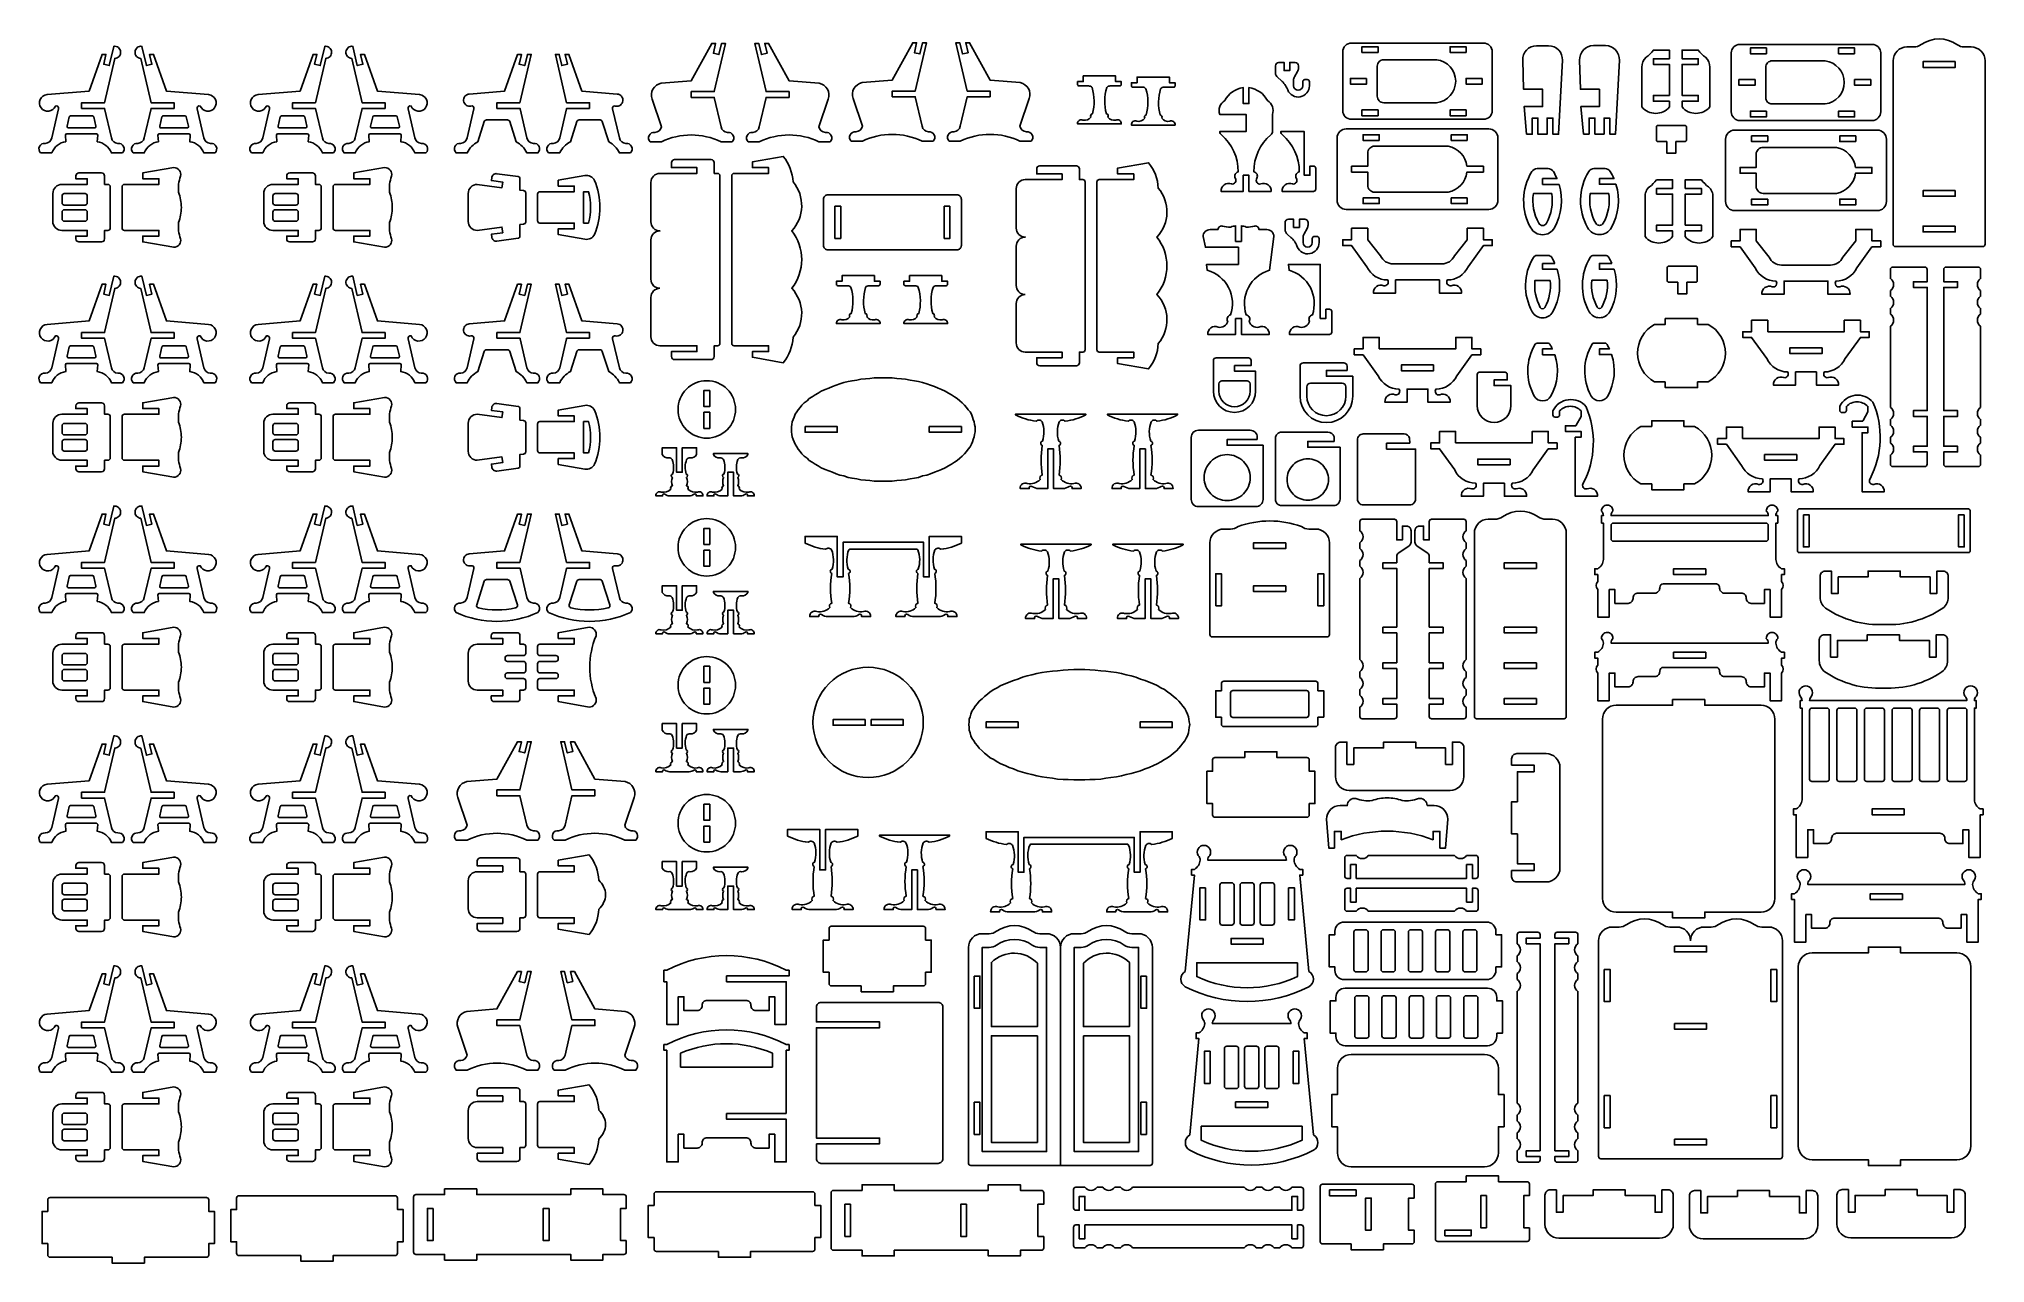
# Model space of a CAD drawing. Extents: x 4810.7 to 4895.3, y 1517.4 to 1570.6.
import ezdxf

# ---------------------------------------------------------------- set-up
doc = ezdxf.new("R2010")
doc.units = 0
doc.header["$MEASUREMENT"] = 0
doc.layers.add('LAYER1', color=18, linetype='CONTINUOUS')

msp = doc.modelspace()

# ---------------------------------------------------------------- linework, layer by layer
at = {"layer": 'LAYER1'}
for points in [[(4839.053, 1568.211), (4839.053, 1568.086), (4840.053, 1568.086), (4840.35, 1566.803, 0.343544), (4840.635, 1566.564, -0.729626), (4840.832, 1566.153), (4840.35, 1566.153, 0.230289), (4837.755, 1566.153), (4837.273, 1566.153, -0.729626), (4837.471, 1566.564, 0.343544), (4837.755, 1566.803), (4837.35, 1568.014, -0.456332), (4837.741, 1568.701), (4839.053, 1568.811), (4839.948, 1570.436), (4840.116, 1570.436), (4840.016, 1570.005), (4840.259, 1569.949), (4840.372, 1570.436), (4840.54, 1570.436), (4840.053, 1568.336), (4839.053, 1568.336)], [(4843.313, 1568.211), (4843.313, 1568.086), (4842.313, 1568.086), (4842.016, 1566.803, -0.343544), (4841.731, 1566.564, 0.729626), (4841.534, 1566.153), (4842.016, 1566.153, -0.230289), (4844.611, 1566.153), (4845.093, 1566.153, 0.729626), (4844.896, 1566.564, -0.343544), (4844.611, 1566.803), (4845.016, 1568.014, 0.456332), (4844.625, 1568.701), (4843.313, 1568.811), (4842.418, 1570.436), (4842.251, 1570.436), (4842.35, 1570.005), (4842.107, 1569.949), (4841.994, 1570.436), (4841.826, 1570.436), (4842.313, 1568.336), (4843.313, 1568.336)], [(4847.796, 1568.237), (4847.796, 1568.112), (4848.796, 1568.112), (4849.094, 1566.829, 0.343544), (4849.378, 1566.59, -0.729626), (4849.576, 1566.18), (4849.094, 1566.18, 0.230289), (4846.498, 1566.18), (4846.016, 1566.18, -0.729626), (4846.214, 1566.59, 0.343544), (4846.498, 1566.829), (4846.093, 1568.04, -0.456332), (4846.484, 1568.727), (4847.796, 1568.837), (4848.691, 1570.462), (4848.859, 1570.462), (4848.759, 1570.031), (4849.002, 1569.975), (4849.115, 1570.462), (4849.283, 1570.462), (4848.796, 1568.362), (4847.796, 1568.362)], [(4852.057, 1568.237), (4852.057, 1568.112), (4851.057, 1568.112), (4850.759, 1566.829, -0.343544), (4850.475, 1566.59, 0.729626), (4850.277, 1566.18), (4850.759, 1566.18, -0.230289), (4853.354, 1566.18), (4853.837, 1566.18, 0.729626), (4853.639, 1566.59, -0.343544), (4853.354, 1566.829), (4853.759, 1568.04, 0.456332), (4853.368, 1568.727), (4852.057, 1568.837), (4851.162, 1570.462), (4850.994, 1570.462), (4851.094, 1570.031), (4850.85, 1569.975), (4850.737, 1570.462), (4850.569, 1570.462), (4851.057, 1568.362), (4852.057, 1568.362)], [(4867.396, 1567.509), (4867.396, 1570.071, -0.414214), (4867.771, 1570.446), (4873.521, 1570.446, -0.414214), (4873.896, 1570.071), (4873.896, 1567.509, -0.414214), (4873.521, 1567.134), (4867.771, 1567.134, -0.414214)], [(4884.295, 1567.456), (4884.295, 1570.019, -0.414214), (4884.67, 1570.394), (4890.42, 1570.394, -0.414214), (4890.795, 1570.019), (4890.795, 1567.456, -0.414214), (4890.42, 1567.081), (4884.67, 1567.081, -0.414214)], [(4891.435, 1561.598, -0.414214), (4891.335, 1561.698), (4891.335, 1569.679, -0.414214), (4891.935, 1570.279), (4892.231, 1570.279, 0.155074), (4892.558, 1570.383, -0.31779), (4894.111, 1570.383, 0.155074), (4894.439, 1570.279), (4894.735, 1570.279, -0.414214), (4895.335, 1569.679), (4895.335, 1561.698, -0.414214), (4895.235, 1561.598)], [(4812.534, 1567.731), (4812.534, 1567.606), (4813.534, 1567.606), (4813.831, 1566.324, 0.343544), (4814.116, 1566.085, -0.729626), (4814.314, 1565.674), (4813.831, 1565.674, 0.693778), (4813.831, 1565.674, 0.271498), (4813.218, 1566.16), (4813.237, 1566.45, 0.394231), (4813.177, 1566.506), (4811.89, 1566.506, 0.394231), (4811.83, 1566.45), (4811.849, 1566.16, 0.271498), (4811.236, 1565.674), (4810.754, 1565.674, -0.729626), (4810.952, 1566.085, 0.343544), (4811.236, 1566.324), (4811.53, 1567.588, 0.616854), (4811.397, 1567.708, -0.585378), (4810.772, 1567.633, -0.585378), (4811.033, 1568.206), (4812.864, 1568.359), (4813.429, 1569.956), (4813.597, 1569.956), (4813.497, 1569.526), (4813.74, 1569.469), (4813.935, 1570.306, -0.427759), (4814.233, 1570.067, -0.427759), (4813.98, 1569.779), (4813.534, 1567.856), (4812.534, 1567.856)], [(4816.559, 1567.731), (4816.559, 1567.606), (4815.559, 1567.606), (4815.261, 1566.324, -0.343544), (4814.977, 1566.085, 0.729626), (4814.779, 1565.674), (4815.261, 1565.674, -0.693778), (4815.261, 1565.674, -0.271498), (4815.874, 1566.16), (4815.855, 1566.45, -0.394231), (4815.915, 1566.506), (4817.202, 1566.506, -0.394231), (4817.262, 1566.45), (4817.243, 1566.16, -0.271498), (4817.856, 1565.674), (4818.339, 1565.674, 0.729626), (4818.141, 1566.085, -0.343544), (4817.856, 1566.324), (4817.563, 1567.588, -0.616854), (4817.696, 1567.708, 0.585378), (4818.32, 1567.633, 0.585378), (4818.059, 1568.206), (4816.228, 1568.359), (4815.664, 1569.956), (4815.496, 1569.956), (4815.596, 1569.526), (4815.352, 1569.469), (4815.158, 1570.306, 0.427759), (4814.859, 1570.067, 0.427759), (4815.112, 1569.779), (4815.559, 1567.856), (4816.559, 1567.856)], [(4821.71, 1567.731), (4821.71, 1567.606), (4822.71, 1567.606), (4823.008, 1566.324, 0.343544), (4823.293, 1566.085, -0.729626), (4823.49, 1565.674), (4823.008, 1565.674, 0.693778), (4823.008, 1565.674, 0.271498), (4822.395, 1566.16), (4822.414, 1566.45, 0.394231), (4822.354, 1566.506), (4821.067, 1566.506, 0.394231), (4821.007, 1566.45), (4821.026, 1566.16, 0.271498), (4820.413, 1565.674), (4819.931, 1565.674, -0.729626), (4820.128, 1566.085, 0.343544), (4820.413, 1566.324), (4820.706, 1567.588, 0.616854), (4820.573, 1567.708, -0.585378), (4819.949, 1567.633, -0.585378), (4820.21, 1568.206), (4822.041, 1568.359), (4822.606, 1569.956), (4822.773, 1569.956), (4822.673, 1569.526), (4822.917, 1569.469), (4823.111, 1570.306, -0.427759), (4823.41, 1570.067, -0.427759), (4823.157, 1569.779), (4822.71, 1567.856), (4821.71, 1567.856)], [(4825.736, 1567.731), (4825.736, 1567.606), (4824.736, 1567.606), (4824.438, 1566.324, -0.343544), (4824.153, 1566.085, 0.729626), (4823.956, 1565.674), (4824.438, 1565.674, -0.693778), (4824.438, 1565.674, -0.271498), (4825.051, 1566.16), (4825.032, 1566.45, -0.394231), (4825.092, 1566.506), (4826.379, 1566.506, -0.394231), (4826.439, 1566.45), (4826.42, 1566.16, -0.271498), (4827.033, 1565.674), (4827.515, 1565.674, 0.729626), (4827.318, 1566.085, -0.343544), (4827.033, 1566.324), (4826.74, 1567.588, -0.616854), (4826.872, 1567.708, 0.585378), (4827.497, 1567.633, 0.585378), (4827.236, 1568.206), (4825.405, 1568.359), (4824.84, 1569.956), (4824.673, 1569.956), (4824.773, 1569.526), (4824.529, 1569.469), (4824.335, 1570.306, 0.427759), (4824.036, 1570.067, 0.427759), (4824.289, 1569.779), (4824.736, 1567.856), (4825.736, 1567.856)], [(4830.605, 1567.606), (4831.606, 1567.606, 0.04526), (4831.609, 1567.588), (4831.903, 1566.324, 0.343544), (4832.187, 1566.085, -0.729626), (4832.385, 1565.674), (4831.903, 1565.674, 0.157681), (4831.44, 1566.16), (4831.158, 1567.037, 0.325785), (4831.063, 1567.106), (4830.148, 1567.106, 0.325785), (4830.053, 1567.037), (4829.771, 1566.16, 0.157681), (4829.308, 1565.674), (4828.825, 1565.674, -0.729626), (4829.023, 1566.085, 0.343544), (4829.308, 1566.324), (4829.601, 1567.588, 0.616854), (4829.468, 1567.708, -0.432644), (4829.155, 1567.931, -0.432644), (4829.397, 1568.23), (4830.936, 1568.359), (4831.5, 1569.956), (4831.668, 1569.956), (4831.568, 1569.526), (4831.812, 1569.469), (4831.925, 1569.956), (4832.093, 1569.956), (4831.605, 1567.856), (4830.605, 1567.856)], [(4834.63, 1567.606), (4833.629, 1567.606, -0.04526), (4833.626, 1567.588), (4833.333, 1566.324, -0.343544), (4833.048, 1566.085, 0.729626), (4832.85, 1565.674), (4833.333, 1565.674, -0.157681), (4833.796, 1566.16), (4834.078, 1567.037, -0.325785), (4834.173, 1567.106), (4835.088, 1567.106, -0.325785), (4835.183, 1567.037), (4835.465, 1566.16, -0.157681), (4835.928, 1565.674), (4836.41, 1565.674, 0.729626), (4836.212, 1566.085, -0.343544), (4835.928, 1566.324), (4835.634, 1567.588, -0.616854), (4835.767, 1567.708, 0.432644), (4836.081, 1567.931, 0.432644), (4835.839, 1568.23), (4834.3, 1568.359), (4833.735, 1569.956), (4833.567, 1569.956), (4833.667, 1569.526), (4833.424, 1569.469), (4833.311, 1569.956), (4833.143, 1569.956), (4833.63, 1567.856), (4834.63, 1567.856)], [(4864.985, 1568.447), (4864.999, 1568.411, 0.825341), (4865.946, 1568.594), (4865.946, 1568.767, 0.414214), (4865.85, 1568.863), (4865.75, 1568.863, 0.414214), (4865.654, 1568.767), (4865.654, 1568.594, -1), (4865.256, 1568.594), (4865.256, 1568.837, -0.131652), (4865.295, 1568.981), (4865.427, 1569.211, 0.131652), (4865.466, 1569.355), (4865.466, 1569.463, 0.414214), (4865.321, 1569.607), (4865.092, 1569.607), (4865.092, 1569.256), (4864.842, 1569.256), (4864.842, 1569.607), (4864.612, 1569.607, 0.414214), (4864.468, 1569.463), (4864.468, 1569.165, 0.220517), (4864.57, 1568.945), (4864.714, 1568.823, -0.122252)], [(4871.477, 1567.852), (4869.178, 1567.852, -0.414214), (4868.897, 1568.134), (4868.897, 1569.446, -0.414214), (4869.178, 1569.727), (4871.477, 1569.727, -0.88519)], [(4875.386, 1566.483), (4875.281, 1567.683), (4876.086, 1567.683), (4876.086, 1568.439), (4875.259, 1568.439), (4875.222, 1569.699, -0.431081), (4875.821, 1570.333), (4876.351, 1570.333, -0.431081), (4876.95, 1569.699), (4876.786, 1566.483), (4876.536, 1566.483), (4876.536, 1567.183), (4876.286, 1567.183), (4876.286, 1566.483), (4875.886, 1566.483), (4875.886, 1567.183), (4875.636, 1567.183), (4875.636, 1566.483)], [(4877.862, 1566.488), (4877.757, 1567.688), (4878.562, 1567.688), (4878.562, 1568.444), (4877.735, 1568.444), (4877.699, 1569.704, -0.431081), (4878.298, 1570.338), (4878.827, 1570.338, -0.431081), (4879.426, 1569.704), (4879.262, 1566.488), (4879.012, 1566.488), (4879.012, 1567.188), (4878.762, 1567.188), (4878.762, 1566.488), (4878.362, 1566.488), (4878.362, 1567.188), (4878.112, 1567.188), (4878.112, 1566.488)], [(4880.407, 1569.396), (4880.407, 1567.67, 0.468323), (4881.607, 1567.67), (4881.607, 1567.92), (4880.907, 1567.92), (4880.907, 1568.17), (4881.607, 1568.17), (4881.607, 1569.521), (4880.907, 1569.521), (4880.907, 1569.771), (4881.607, 1569.771), (4881.607, 1570.146), (4880.907, 1570.146, -0.082449), (4880.594, 1569.832, 0.237515)], [(4883.356, 1569.396), (4883.356, 1567.67, -0.468323), (4882.156, 1567.67), (4882.156, 1567.92), (4882.856, 1567.92), (4882.856, 1568.17), (4882.156, 1568.17), (4882.156, 1569.521), (4882.856, 1569.521), (4882.856, 1569.771), (4882.156, 1569.771), (4882.156, 1570.146), (4882.856, 1570.146, 0.082449), (4883.169, 1569.832, -0.237515)], [(4888.376, 1567.8), (4886.076, 1567.8, -0.414214), (4885.795, 1568.081), (4885.795, 1569.394, -0.414214), (4886.076, 1569.675), (4888.376, 1569.675, -0.88519)], [(4856.81, 1566.934), (4857.76, 1566.934, 0.570657), (4857.527, 1567.1, -0.289506), (4857.182, 1567.228, 0.497317), (4857.115, 1567.373, 0.217136), (4857.115, 1567.373, -0.145354), (4857.131, 1568.51, -0.281118), (4857.278, 1568.584), (4857.7, 1568.584, 0.414214), (4857.76, 1568.644), (4857.76, 1568.774), (4857.51, 1568.774), (4857.51, 1569.024), (4856.935, 1569.024), (4856.81, 1569.024), (4856.685, 1569.024), (4856.11, 1569.024), (4856.11, 1568.774), (4855.86, 1568.774), (4855.86, 1568.644, 0.414214), (4855.92, 1568.584), (4856.342, 1568.584, -0.281118), (4856.489, 1568.51, -0.145354), (4856.505, 1567.373, 0.217136), (4856.505, 1567.373, 0.497317), (4856.438, 1567.228, -0.289506), (4856.093, 1567.1, 0.570657), (4855.86, 1566.934)], [(4859.151, 1566.882), (4858.201, 1566.882, -0.570657), (4858.434, 1567.048, 0.289506), (4858.779, 1567.176, -0.497317), (4858.845, 1567.321, -0.217136), (4858.845, 1567.321, 0.145354), (4858.83, 1568.458, 0.281118), (4858.683, 1568.532), (4858.26, 1568.532, -0.414214), (4858.2, 1568.592), (4858.2, 1568.722), (4858.45, 1568.722), (4858.45, 1568.972), (4859.025, 1568.972), (4859.151, 1568.972), (4859.276, 1568.972), (4859.851, 1568.972), (4859.851, 1568.722), (4860.101, 1568.722), (4860.101, 1568.592, -0.414214), (4860.041, 1568.532), (4859.619, 1568.532, 0.281118), (4859.472, 1568.458, 0.145354), (4859.456, 1567.321, -0.217136), (4859.456, 1567.321, -0.497317), (4859.522, 1567.176, 0.289506), (4859.867, 1567.048, -0.570657), (4860.1, 1566.882)], [(4863.315, 1568.511), (4863.315, 1567.82), (4863.065, 1567.82), (4863.065, 1568.511, 0.24185), (4862.259, 1567.948, 0.346655), (4862.042, 1567.348), (4863.19, 1567.348), (4863.19, 1566.598), (4862.042, 1566.598, 0.260797), (4862.119, 1566.461, -0.220455), (4862.848, 1564.849, 0.497317), (4862.72, 1564.568, -0.687365), (4862.552, 1564.32, 0.570657), (4862.101, 1563.999), (4863.065, 1563.999), (4863.065, 1564.699), (4863.19, 1564.699), (4863.315, 1564.699), (4863.315, 1563.999), (4864.278, 1563.999, 0.570657), (4863.827, 1564.32, -0.687365), (4863.659, 1564.568, 0.497317), (4863.531, 1564.849, -0.220455), (4864.26, 1566.461, 0.260797), (4864.337, 1566.598), (4864.337, 1567.348, 0.346655), (4864.12, 1567.948, 0.24185)], [(4812.534, 1567.282), (4812.06, 1567.282, 0.348878), (4812.002, 1567.236), (4811.907, 1566.83, 0.482714), (4811.966, 1566.756), (4813.102, 1566.756, 0.216532), (4813.147, 1566.777, 0.240993), (4813.16, 1566.83), (4813.066, 1567.236, 0.348878), (4813.007, 1567.282)], [(4816.559, 1567.282), (4817.032, 1567.282, -0.348878), (4817.091, 1567.236), (4817.185, 1566.83, -0.482714), (4817.127, 1566.756), (4815.991, 1566.756, -0.216532), (4815.945, 1566.777, -0.240993), (4815.932, 1566.83), (4816.027, 1567.236, -0.348878), (4816.085, 1567.282)], [(4821.71, 1567.282), (4821.237, 1567.282, 0.348878), (4821.178, 1567.236), (4821.084, 1566.83, 0.482714), (4821.142, 1566.756), (4822.279, 1566.756, 0.216532), (4822.324, 1566.777, 0.240993), (4822.337, 1566.83), (4822.243, 1567.236, 0.348878), (4822.184, 1567.282)], [(4825.736, 1567.282), (4826.209, 1567.282, -0.348878), (4826.268, 1567.236), (4826.362, 1566.83, -0.482714), (4826.304, 1566.756), (4825.167, 1566.756, -0.216532), (4825.122, 1566.777, -0.240993), (4825.109, 1566.83), (4825.203, 1567.236, -0.348878), (4825.262, 1567.282)], [(4866.118, 1563.999, 0.414214), (4866.218, 1564.099), (4866.218, 1564.999, 0.414214), (4866.118, 1565.099), (4865.968, 1565.099), (4865.968, 1564.699), (4865.718, 1564.699), (4865.718, 1566.598), (4864.696, 1566.598, 0.260797), (4864.772, 1566.461, -0.220455), (4865.502, 1564.849, 0.497317), (4865.373, 1564.568, -0.687365), (4865.205, 1564.32, 0.570657), (4864.754, 1563.999)], [(4867.146, 1563.614), (4867.146, 1566.314, -0.414214), (4867.546, 1566.714), (4873.746, 1566.714, -0.414214), (4874.146, 1566.314), (4874.146, 1563.614, -0.414214), (4873.746, 1563.214), (4867.546, 1563.214, -0.414214)], [(4881.49, 1566.166), (4881.1, 1566.166, -0.414214), (4881.04, 1566.226), (4881.04, 1566.806, -0.414214), (4881.1, 1566.866), (4882.28, 1566.866, -0.414214), (4882.34, 1566.806), (4882.34, 1566.226, -0.414214), (4882.28, 1566.166), (4881.89, 1566.166), (4881.89, 1565.666), (4881.49, 1565.666)], [(4884.045, 1563.562), (4884.045, 1566.262, -0.414214), (4884.445, 1566.662), (4890.645, 1566.662, -0.414214), (4891.045, 1566.262), (4891.045, 1563.562, -0.414214), (4890.645, 1563.162), (4884.445, 1563.162, -0.414214)], [(4837.695, 1559.78, -0.414214), (4837.303, 1560.172), (4837.303, 1561.887, -0.414214), (4837.695, 1562.28, -0.414214), (4837.303, 1562.672), (4837.303, 1564.387, -0.414214), (4837.695, 1564.78), (4839.303, 1564.78), (4839.303, 1565.03), (4838.195, 1565.03), (4838.195, 1565.249, -0.414214), (4838.326, 1565.38), (4839.922, 1565.38, -0.414214), (4840.053, 1565.249), (4840.053, 1564.78), (4840.203, 1564.78, -0.414214), (4840.303, 1564.68), (4840.303, 1557.38, -0.414214), (4840.203, 1557.28), (4840.053, 1557.28), (4840.053, 1556.811, -0.414214), (4839.922, 1556.68), (4838.326, 1556.68, -0.414214), (4838.195, 1556.811), (4838.195, 1557.03), (4839.303, 1557.03), (4839.303, 1557.28), (4837.695, 1557.28, -0.414214), (4837.303, 1557.672), (4837.303, 1559.387, -0.414214)], [(4843.484, 1564.41, 0.157436), (4843.06, 1565.516), (4841.717, 1565.28), (4841.717, 1565.03), (4842.417, 1565.03), (4842.417, 1564.78), (4840.917, 1564.78, 0.414214), (4840.817, 1564.68), (4840.817, 1563.78), (4840.817, 1557.38, 0.414214), (4840.917, 1557.28), (4842.417, 1557.28), (4842.417, 1557.03), (4841.717, 1557.03), (4841.717, 1556.78), (4843.06, 1556.543, 0.157436), (4843.484, 1557.65, 0.379394), (4843.427, 1559.78, 0.346118), (4843.427, 1562.28, 0.379394)], [(4872.799, 1565.089), (4873.513, 1565.089), (4873.513, 1564.839), (4872.799, 1564.839, -0.326135), (4871.977, 1563.964), (4868.78, 1563.964, -0.414214), (4868.48, 1564.264), (4868.48, 1564.839), (4867.78, 1564.839), (4867.78, 1565.089), (4868.48, 1565.089), (4868.48, 1565.664, -0.414214), (4868.78, 1565.964), (4871.977, 1565.964, -0.326135)], [(4889.697, 1565.037), (4890.411, 1565.037), (4890.411, 1564.787), (4889.697, 1564.787, -0.326135), (4888.876, 1563.912), (4885.678, 1563.912, -0.414214), (4885.378, 1564.212), (4885.378, 1564.787), (4884.678, 1564.787), (4884.678, 1565.037), (4885.378, 1565.037), (4885.378, 1565.612, -0.414214), (4885.678, 1565.912), (4888.876, 1565.912, -0.326135)], [(4811.676, 1564.3), (4812.784, 1564.3), (4812.784, 1564.55), (4812.284, 1564.55), (4812.284, 1564.669, -0.414214), (4812.415, 1564.8), (4813.403, 1564.8, -0.414214), (4813.534, 1564.669), (4813.534, 1564.3), (4813.684, 1564.3, -0.414214), (4813.784, 1564.2), (4813.784, 1562.4, -0.414214), (4813.684, 1562.3), (4813.534, 1562.3), (4813.534, 1561.931, -0.414214), (4813.403, 1561.8), (4812.415, 1561.8, -0.414214), (4812.284, 1561.931), (4812.284, 1562.05), (4812.784, 1562.05), (4812.784, 1562.3), (4811.676, 1562.3, -0.414214), (4811.284, 1562.693), (4811.284, 1563.908, -0.414214)], [(4814.298, 1563.3), (4814.298, 1564.2, -0.414214), (4814.398, 1564.3), (4815.898, 1564.3), (4815.898, 1564.55), (4815.198, 1564.55), (4815.198, 1564.8), (4816.541, 1565.036, -0.480696), (4816.841, 1564.661, 0.114725), (4816.755, 1563.958, -0.088383), (4816.874, 1563.3, -0.088383), (4816.755, 1562.642, 0.114725), (4816.841, 1561.939, -0.480696), (4816.541, 1561.564), (4815.198, 1561.8), (4815.198, 1562.05), (4815.898, 1562.05), (4815.898, 1562.3), (4814.398, 1562.3, -0.414214), (4814.298, 1562.4)], [(4820.853, 1564.3), (4821.96, 1564.3), (4821.96, 1564.55), (4821.46, 1564.55), (4821.46, 1564.669, -0.414214), (4821.591, 1564.8), (4822.58, 1564.8, -0.414214), (4822.71, 1564.669), (4822.71, 1564.3), (4822.86, 1564.3, -0.414214), (4822.96, 1564.2), (4822.96, 1562.4, -0.414214), (4822.86, 1562.3), (4822.71, 1562.3), (4822.71, 1561.931, -0.414214), (4822.58, 1561.8), (4821.591, 1561.8, -0.414214), (4821.46, 1561.931), (4821.46, 1562.05), (4821.96, 1562.05), (4821.96, 1562.3), (4820.853, 1562.3, -0.414214), (4820.46, 1562.693), (4820.46, 1563.908, -0.414214)], [(4823.475, 1563.3), (4823.475, 1564.2, -0.414214), (4823.575, 1564.3), (4825.075, 1564.3), (4825.075, 1564.55), (4824.375, 1564.55), (4824.375, 1564.8), (4825.718, 1565.036, -0.480696), (4826.018, 1564.661, 0.114725), (4825.932, 1563.958, -0.088383), (4826.051, 1563.3, -0.088383), (4825.932, 1562.642, 0.114725), (4826.018, 1561.939, -0.480696), (4825.718, 1561.564), (4824.375, 1561.8), (4824.375, 1562.05), (4825.075, 1562.05), (4825.075, 1562.3), (4823.575, 1562.3, -0.414214), (4823.475, 1562.4)], [(4831.855, 1563.3), (4831.853, 1563.929, 0.414214), (4831.753, 1564.029), (4831.605, 1564.049), (4831.605, 1564.545, 0.375308), (4831.519, 1564.644), (4830.602, 1564.768, 0.414214), (4830.377, 1564.597), (4830.36, 1564.467), (4830.855, 1564.4), (4830.822, 1564.155), (4829.748, 1564.3, 0.414214), (4829.355, 1563.908), (4829.355, 1563.3), (4829.355, 1562.693, 0.414214), (4829.748, 1562.3), (4830.822, 1562.446), (4830.855, 1562.2), (4830.36, 1562.133), (4830.377, 1562.003, 0.414214), (4830.602, 1561.832), (4831.519, 1561.956, 0.375308), (4831.605, 1562.055), (4831.605, 1562.552), (4831.753, 1562.572, 0.414214), (4831.853, 1562.672)], [(4835.077, 1563.3, -0.101097), (4834.851, 1562.126, -0.327051), (4834.427, 1561.917), (4833.269, 1562.12), (4833.269, 1562.37), (4833.969, 1562.37), (4833.969, 1562.62), (4832.469, 1562.62, -0.414214), (4832.369, 1562.72), (4832.369, 1563.3), (4832.369, 1563.88, -0.414214), (4832.469, 1563.98), (4833.969, 1563.98), (4833.969, 1564.23), (4833.269, 1564.23), (4833.269, 1564.48), (4834.427, 1564.684, -0.327051), (4834.851, 1564.475, -0.101097)], [(4853.581, 1559.509, -0.414214), (4853.188, 1559.902), (4853.188, 1561.616, -0.414214), (4853.581, 1562.009, -0.414214), (4853.188, 1562.402), (4853.188, 1564.116, -0.414214), (4853.581, 1564.509), (4855.188, 1564.509), (4855.188, 1564.759), (4854.081, 1564.759), (4854.081, 1564.978, -0.414214), (4854.211, 1565.109), (4855.807, 1565.109, -0.414214), (4855.938, 1564.978), (4855.938, 1564.509), (4856.088, 1564.509, -0.414214), (4856.188, 1564.409), (4856.188, 1557.109, -0.414214), (4856.088, 1557.009), (4855.938, 1557.009), (4855.938, 1556.54, -0.414214), (4855.807, 1556.409), (4854.211, 1556.409, -0.414214), (4854.081, 1556.54), (4854.081, 1556.759), (4855.188, 1556.759), (4855.188, 1557.009), (4853.581, 1557.009, -0.414214), (4853.188, 1557.402), (4853.188, 1559.116, -0.414214)], [(4859.369, 1564.139, 0.157436), (4858.945, 1565.245), (4857.602, 1565.009), (4857.602, 1564.759), (4858.302, 1564.759), (4858.302, 1564.509), (4856.802, 1564.509, 0.414214), (4856.702, 1564.409), (4856.702, 1563.509), (4856.702, 1557.109, 0.414214), (4856.802, 1557.009), (4858.302, 1557.009), (4858.302, 1556.759), (4857.602, 1556.759), (4857.602, 1556.509), (4858.945, 1556.273, 0.157436), (4859.369, 1557.379, 0.379394), (4859.313, 1559.509, 0.346118), (4859.313, 1562.009, 0.379394)], [(4876.804, 1564.303), (4876.086, 1564.303), (4876.086, 1564.553), (4876.712, 1564.553, 0.035368), (4876.555, 1564.857, 0.261699), (4876.326, 1564.986), (4875.847, 1564.986, 0.261699), (4875.617, 1564.857, 0.2701), (4875.57, 1562.414, 0.587624), (4876.602, 1562.414, 0.203772)], [(4879.28, 1564.307), (4878.562, 1564.307), (4878.562, 1564.557), (4879.188, 1564.557, 0.035368), (4879.031, 1564.862, 0.261699), (4878.802, 1564.991), (4878.323, 1564.991, 0.261699), (4878.094, 1564.862, 0.2701), (4878.046, 1562.419, 0.587624), (4879.078, 1562.419, 0.203772)], [(4880.544, 1563.755), (4880.544, 1562.029, 0.468323), (4881.744, 1562.029), (4881.744, 1562.279), (4881.044, 1562.279), (4881.044, 1562.529), (4881.744, 1562.529), (4881.744, 1563.88), (4881.044, 1563.88), (4881.044, 1564.13), (4881.744, 1564.13), (4881.744, 1564.505), (4881.044, 1564.505, -0.082449), (4880.732, 1564.192, 0.237515)], [(4883.494, 1563.755), (4883.494, 1562.029, -0.468323), (4882.294, 1562.029), (4882.294, 1562.279), (4882.994, 1562.279), (4882.994, 1562.529), (4882.294, 1562.529), (4882.294, 1563.88), (4882.994, 1563.88), (4882.994, 1564.13), (4882.294, 1564.13), (4882.294, 1564.505), (4882.994, 1564.505, 0.082449), (4883.307, 1564.192, -0.237515)], [(4812.784, 1563.8), (4812.784, 1563.5, -0.414214), (4812.684, 1563.4), (4811.784, 1563.4, -0.414214), (4811.684, 1563.5), (4811.684, 1563.8, -0.414214), (4811.784, 1563.9), (4812.684, 1563.9, -0.414214)], [(4821.96, 1563.8), (4821.96, 1563.5, -0.414214), (4821.86, 1563.4), (4820.96, 1563.4, -0.414214), (4820.86, 1563.5), (4820.86, 1563.8, -0.414214), (4820.96, 1563.9), (4821.86, 1563.9, -0.414214)], [(4834.592, 1562.62, 0.124363), (4834.592, 1563.98), (4834.369, 1563.98), (4834.369, 1562.62)], [(4845.007, 1563.849), (4850.607, 1563.849, -0.414214), (4850.807, 1563.649), (4850.807, 1561.649, -0.414214), (4850.607, 1561.449), (4845.007, 1561.449, -0.414214), (4844.807, 1561.649), (4844.807, 1563.649, -0.414214)], [(4876.486, 1563.903), (4875.687, 1563.903, 0.166664), (4875.92, 1562.608, 0.587624), (4876.253, 1562.608, 0.166664)], [(4878.962, 1563.907), (4878.163, 1563.907, 0.166664), (4878.396, 1562.613, 0.587624), (4878.729, 1562.613, 0.166664)], [(4812.784, 1563.1), (4812.784, 1562.8, -0.414214), (4812.684, 1562.7), (4811.784, 1562.7, -0.414214), (4811.684, 1562.8), (4811.684, 1563.1, -0.414214), (4811.784, 1563.2), (4812.684, 1563.2, -0.414214)], [(4821.96, 1563.1), (4821.96, 1562.8, -0.414214), (4821.86, 1562.7), (4820.96, 1562.7, -0.414214), (4820.86, 1562.8), (4820.86, 1563.1, -0.414214), (4820.96, 1563.2), (4821.86, 1563.2, -0.414214)], [(4865.403, 1561.623), (4865.417, 1561.587, 0.825341), (4866.363, 1561.77), (4866.363, 1561.942, 0.414214), (4866.267, 1562.039), (4866.167, 1562.039, 0.414214), (4866.071, 1561.942), (4866.071, 1561.77, -1), (4865.673, 1561.77), (4865.673, 1562.013, -0.131652), (4865.712, 1562.157), (4865.844, 1562.386, 0.131652), (4865.883, 1562.531), (4865.883, 1562.639, 0.414214), (4865.739, 1562.783), (4865.509, 1562.783), (4865.509, 1562.431), (4865.259, 1562.431), (4865.259, 1562.783), (4865.03, 1562.783, 0.414214), (4864.885, 1562.639), (4864.885, 1562.34, 0.220517), (4864.987, 1562.12), (4865.132, 1561.998, -0.122252)], [(4862.733, 1558.473), (4862.983, 1558.473), (4862.983, 1557.773), (4864.197, 1557.773, 0.570657), (4863.746, 1558.094, -0.424269), (4863.328, 1558.343, 0.497317), (4863.199, 1558.623, -0.429094), (4864.214, 1560.569), (4864.398, 1562.029), (4864.398, 1562.029, 0.414214), (4864.09, 1562.337), (4863.75, 1562.337, 0.480696), (4863.557, 1562.491, -0.114725), (4863.196, 1562.447, 0.056195), (4862.983, 1562.5), (4862.983, 1561.819), (4862.733, 1561.819), (4862.733, 1562.5, 0.056195), (4862.52, 1562.447, -0.114725), (4862.16, 1562.491, 0.480696), (4861.967, 1562.337), (4861.627, 1562.337, 0.414214), (4861.319, 1562.029), (4861.319, 1562.029), (4861.423, 1561.569), (4862.858, 1561.569), (4862.858, 1560.819), (4862.858, 1560.819), (4862.616, 1560.819), (4861.471, 1560.819), (4861.503, 1560.569, -0.429094), (4862.517, 1558.623, 0.497317), (4862.389, 1558.343, -0.424269), (4861.971, 1558.094, 0.570657), (4861.52, 1557.773), (4862.733, 1557.773)], [(4870.146, 1560.144), (4869.692, 1560.144), (4869.692, 1559.574), (4868.729, 1559.574, -0.570657), (4869.18, 1559.895, 0.687365), (4869.347, 1560.144, -0.291722), (4868.441, 1560.722), (4867.78, 1561.643), (4867.396, 1561.643), (4867.396, 1561.893), (4867.78, 1561.893), (4867.78, 1562.393), (4868.48, 1562.393), (4868.48, 1561.893), (4869.039, 1561.191, 0.291722), (4869.583, 1560.844), (4870.146, 1560.844), (4871.709, 1560.844, 0.291722), (4872.253, 1561.191), (4872.813, 1561.893), (4872.813, 1562.393), (4873.513, 1562.393), (4873.513, 1561.893), (4873.896, 1561.893), (4873.896, 1561.643), (4873.513, 1561.643), (4872.852, 1560.722, -0.291722), (4871.945, 1560.144, 0.687365), (4872.113, 1559.895, -0.570657), (4872.564, 1559.574), (4871.6, 1559.574), (4871.6, 1560.144)], [(4887.045, 1560.092), (4886.591, 1560.092), (4886.591, 1559.522), (4885.627, 1559.522, -0.570657), (4886.078, 1559.843, 0.687365), (4886.246, 1560.092, -0.291722), (4885.339, 1560.67), (4884.678, 1561.591), (4884.295, 1561.591), (4884.295, 1561.841), (4884.678, 1561.841), (4884.678, 1562.341), (4885.378, 1562.341), (4885.378, 1561.841), (4885.938, 1561.139, 0.291722), (4886.482, 1560.792), (4887.045, 1560.792), (4888.608, 1560.792, 0.291722), (4889.152, 1561.139), (4889.711, 1561.841), (4889.711, 1562.341), (4890.411, 1562.341), (4890.411, 1561.841), (4890.795, 1561.841), (4890.795, 1561.591), (4890.411, 1561.591), (4889.75, 1560.67, -0.291722), (4888.844, 1560.092, 0.687365), (4889.011, 1559.843, -0.570657), (4889.462, 1559.522), (4888.499, 1559.522), (4888.499, 1560.092)], [(4876.625, 1560.857, 0.031694), (4876.487, 1561.12, 0.261699), (4876.326, 1561.21), (4875.847, 1561.21, 0.261699), (4875.686, 1561.12, 0.2701), (4875.64, 1558.757, 0.587624), (4876.532, 1558.757, 0.206482), (4876.72, 1560.607), (4876.086, 1560.607), (4876.086, 1560.857)], [(4879.101, 1560.862, 0.031694), (4878.963, 1561.125, 0.261699), (4878.802, 1561.215), (4878.323, 1561.215, 0.261699), (4878.162, 1561.125, 0.2701), (4878.116, 1558.762, 0.587624), (4879.008, 1558.762, 0.206482), (4879.196, 1560.612), (4878.562, 1560.612), (4878.562, 1560.862)], [(4812.534, 1557.731), (4812.534, 1557.606), (4813.534, 1557.606), (4813.831, 1556.324, 0.343544), (4814.116, 1556.085, -0.729626), (4814.314, 1555.674), (4813.831, 1555.674, 0.693778), (4813.831, 1555.674, 0.271498), (4813.218, 1556.16), (4813.237, 1556.45, 0.394231), (4813.177, 1556.506), (4811.89, 1556.506, 0.394231), (4811.83, 1556.45), (4811.849, 1556.16, 0.271498), (4811.236, 1555.674), (4810.754, 1555.674, -0.729626), (4810.952, 1556.085, 0.343544), (4811.236, 1556.324), (4811.53, 1557.588, 0.616854), (4811.397, 1557.708, -0.585378), (4810.772, 1557.633, -0.585378), (4811.033, 1558.206), (4812.864, 1558.359), (4813.429, 1559.956), (4813.597, 1559.956), (4813.497, 1559.526), (4813.74, 1559.469), (4813.935, 1560.306, -0.427759), (4814.233, 1560.067, -0.427759), (4813.98, 1559.779), (4813.534, 1557.856), (4812.534, 1557.856)], [(4816.559, 1557.731), (4816.559, 1557.606), (4815.559, 1557.606), (4815.261, 1556.324, -0.343544), (4814.977, 1556.085, 0.729626), (4814.779, 1555.674), (4815.261, 1555.674, -0.693778), (4815.261, 1555.674, -0.271498), (4815.874, 1556.16), (4815.855, 1556.45, -0.394231), (4815.915, 1556.506), (4817.202, 1556.506, -0.394231), (4817.262, 1556.45), (4817.243, 1556.16, -0.271498), (4817.856, 1555.674), (4818.339, 1555.674, 0.729626), (4818.141, 1556.085, -0.343544), (4817.856, 1556.324), (4817.563, 1557.588, -0.616854), (4817.696, 1557.708, 0.585378), (4818.32, 1557.633, 0.585378), (4818.059, 1558.206), (4816.228, 1558.359), (4815.664, 1559.956), (4815.496, 1559.956), (4815.596, 1559.526), (4815.352, 1559.469), (4815.158, 1560.306, 0.427759), (4814.859, 1560.067, 0.427759), (4815.112, 1559.779), (4815.559, 1557.856), (4816.559, 1557.856)], [(4821.71, 1557.731), (4821.71, 1557.606), (4822.71, 1557.606), (4823.008, 1556.324, 0.343544), (4823.293, 1556.085, -0.729626), (4823.49, 1555.674), (4823.008, 1555.674, 0.693778), (4823.008, 1555.674, 0.271498), (4822.395, 1556.16), (4822.414, 1556.45, 0.394231), (4822.354, 1556.506), (4821.067, 1556.506, 0.394231), (4821.007, 1556.45), (4821.026, 1556.16, 0.271498), (4820.413, 1555.674), (4819.931, 1555.674, -0.729626), (4820.128, 1556.085, 0.343544), (4820.413, 1556.324), (4820.706, 1557.588, 0.616854), (4820.573, 1557.708, -0.585378), (4819.949, 1557.633, -0.585378), (4820.21, 1558.206), (4822.041, 1558.359), (4822.606, 1559.956), (4822.773, 1559.956), (4822.673, 1559.526), (4822.917, 1559.469), (4823.111, 1560.306, -0.427759), (4823.41, 1560.067, -0.427759), (4823.157, 1559.779), (4822.71, 1557.856), (4821.71, 1557.856)], [(4825.736, 1557.731), (4825.736, 1557.606), (4824.736, 1557.606), (4824.438, 1556.324, -0.343544), (4824.153, 1556.085, 0.729626), (4823.956, 1555.674), (4824.438, 1555.674, -0.693778), (4824.438, 1555.674, -0.271498), (4825.051, 1556.16), (4825.032, 1556.45, -0.394231), (4825.092, 1556.506), (4826.379, 1556.506, -0.394231), (4826.439, 1556.45), (4826.42, 1556.16, -0.271498), (4827.033, 1555.674), (4827.515, 1555.674, 0.729626), (4827.318, 1556.085, -0.343544), (4827.033, 1556.324), (4826.74, 1557.588, -0.616854), (4826.872, 1557.708, 0.585378), (4827.497, 1557.633, 0.585378), (4827.236, 1558.206), (4825.405, 1558.359), (4824.84, 1559.956), (4824.673, 1559.956), (4824.773, 1559.526), (4824.529, 1559.469), (4824.335, 1560.306, 0.427759), (4824.036, 1560.067, 0.427759), (4824.289, 1559.779), (4824.736, 1557.856), (4825.736, 1557.856)], [(4846.319, 1558.245), (4847.268, 1558.245, 0.570657), (4847.035, 1558.41, -0.289506), (4846.69, 1558.539, 0.497317), (4846.624, 1558.684, 0.217136), (4846.624, 1558.684, -0.145354), (4846.64, 1559.821, -0.281118), (4846.787, 1559.894), (4847.209, 1559.894, 0.414214), (4847.269, 1559.954), (4847.269, 1560.085), (4847.019, 1560.085), (4847.019, 1560.335), (4846.444, 1560.335), (4846.319, 1560.335), (4846.193, 1560.335), (4845.618, 1560.335), (4845.618, 1560.085), (4845.368, 1560.085), (4845.368, 1559.954, 0.414214), (4845.428, 1559.894), (4845.851, 1559.894, -0.281118), (4845.998, 1559.821, -0.145354), (4846.013, 1558.684, 0.217136), (4846.013, 1558.684, 0.497317), (4845.947, 1558.539, -0.289506), (4845.602, 1558.41, 0.570657), (4845.369, 1558.245)], [(4849.253, 1558.245), (4850.203, 1558.245, 0.570657), (4849.97, 1558.41, -0.289506), (4849.625, 1558.539, 0.497317), (4849.559, 1558.684, 0.217136), (4849.559, 1558.684, -0.145354), (4849.574, 1559.821, -0.281118), (4849.721, 1559.894), (4850.144, 1559.894, 0.414214), (4850.204, 1559.954), (4850.204, 1560.085), (4849.954, 1560.085), (4849.954, 1560.335), (4849.379, 1560.335), (4849.253, 1560.335), (4849.128, 1560.335), (4848.553, 1560.335), (4848.553, 1560.085), (4848.303, 1560.085), (4848.303, 1559.954, 0.414214), (4848.363, 1559.894), (4848.785, 1559.894, -0.281118), (4848.932, 1559.821, -0.145354), (4848.948, 1558.684, 0.217136), (4848.948, 1558.684, 0.497317), (4848.881, 1558.539, -0.289506), (4848.537, 1558.41, 0.570657), (4848.304, 1558.245)], [(4866.815, 1558.873), (4866.665, 1558.873), (4866.665, 1558.473), (4866.415, 1558.473), (4866.415, 1560.819), (4866.415, 1560.819), (4866.415, 1560.819), (4865.028, 1560.819), (4865.06, 1560.569, -0.429094), (4866.074, 1558.623, 0.497317), (4865.946, 1558.343, -0.424269), (4865.528, 1558.094, 0.570657), (4865.077, 1557.773), (4866.815, 1557.773, 0.414214), (4866.915, 1557.873), (4866.915, 1558.773, 0.414214)], [(4881.963, 1560.045), (4881.573, 1560.045, -0.414214), (4881.513, 1560.105), (4881.513, 1560.685, -0.414214), (4881.573, 1560.745), (4882.753, 1560.745, -0.414214), (4882.813, 1560.685), (4882.813, 1560.105, -0.414214), (4882.753, 1560.045), (4882.363, 1560.045), (4882.363, 1559.545), (4881.963, 1559.545)], [(4891.215, 1556.259), (4891.215, 1558.133, 0.531486), (4891.215, 1558.657), (4891.215, 1558.907, 0.531486), (4891.215, 1559.432), (4891.215, 1559.682, 0.531486), (4891.215, 1560.206), (4891.215, 1560.606, -0.414214), (4891.315, 1560.706), (4892.716, 1560.706, -0.414214), (4892.816, 1560.606), (4892.816, 1560.069), (4892.215, 1560.069), (4892.215, 1559.819), (4892.816, 1559.819), (4892.816, 1554.461), (4892.215, 1554.461), (4892.215, 1554.211), (4892.816, 1554.211), (4892.816, 1552.912), (4892.215, 1552.912), (4892.215, 1552.662), (4892.816, 1552.662), (4892.816, 1552.125, -0.414214), (4892.716, 1552.025), (4891.315, 1552.025, -0.414214), (4891.215, 1552.125), (4891.215, 1552.525, 0.531486), (4891.215, 1553.049), (4891.215, 1553.299, 0.531486), (4891.215, 1553.824), (4891.215, 1554.074, 0.531486), (4891.215, 1554.598), (4891.215, 1556.009)], [(4895.141, 1556.259), (4895.141, 1558.133, -0.531486), (4895.141, 1558.657), (4895.141, 1558.907, -0.531486), (4895.141, 1559.432), (4895.141, 1559.682, -0.531486), (4895.141, 1560.206), (4895.141, 1560.606, 0.414214), (4895.041, 1560.706), (4893.64, 1560.706, 0.414214), (4893.54, 1560.606), (4893.54, 1560.069), (4894.141, 1560.069), (4894.141, 1559.819), (4893.54, 1559.819), (4893.54, 1554.461), (4894.141, 1554.461), (4894.141, 1554.211), (4893.54, 1554.211), (4893.54, 1552.912), (4894.141, 1552.912), (4894.141, 1552.662), (4893.54, 1552.662), (4893.54, 1552.125, 0.414214), (4893.64, 1552.025), (4895.041, 1552.025, 0.414214), (4895.141, 1552.125), (4895.141, 1552.525, -0.531486), (4895.141, 1553.049), (4895.141, 1553.299, -0.531486), (4895.141, 1553.824), (4895.141, 1554.074, -0.531486), (4895.141, 1554.598), (4895.141, 1556.009)], [(4830.605, 1557.606), (4831.606, 1557.606, 0.04526), (4831.609, 1557.588), (4831.903, 1556.324, 0.343544), (4832.187, 1556.085, -0.729626), (4832.385, 1555.674), (4831.903, 1555.674, 0.157681), (4831.44, 1556.16), (4831.158, 1557.037, 0.325785), (4831.063, 1557.106), (4830.148, 1557.106, 0.325785), (4830.053, 1557.037), (4829.771, 1556.16, 0.157681), (4829.308, 1555.674), (4828.825, 1555.674, -0.729626), (4829.023, 1556.085, 0.343544), (4829.308, 1556.324), (4829.601, 1557.588, 0.616854), (4829.468, 1557.708, -0.432644), (4829.155, 1557.931, -0.432644), (4829.397, 1558.23), (4830.936, 1558.359), (4831.5, 1559.956), (4831.668, 1559.956), (4831.568, 1559.526), (4831.812, 1559.469), (4831.925, 1559.956), (4832.093, 1559.956), (4831.605, 1557.856), (4830.605, 1557.856)], [(4834.63, 1557.606), (4833.629, 1557.606, -0.04526), (4833.626, 1557.588), (4833.333, 1556.324, -0.343544), (4833.048, 1556.085, 0.729626), (4832.85, 1555.674), (4833.333, 1555.674, -0.157681), (4833.796, 1556.16), (4834.078, 1557.037, -0.325785), (4834.173, 1557.106), (4835.088, 1557.106, -0.325785), (4835.183, 1557.037), (4835.465, 1556.16, -0.157681), (4835.928, 1555.674), (4836.41, 1555.674, 0.729626), (4836.212, 1556.085, -0.343544), (4835.928, 1556.324), (4835.634, 1557.588, -0.616854), (4835.767, 1557.708, 0.432644), (4836.081, 1557.931, 0.432644), (4835.839, 1558.23), (4834.3, 1558.359), (4833.735, 1559.956), (4833.567, 1559.956), (4833.667, 1559.526), (4833.424, 1559.469), (4833.311, 1559.956), (4833.143, 1559.956), (4833.63, 1557.856), (4834.63, 1557.856)], [(4876.416, 1560.127), (4875.757, 1560.127, 0.15764), (4875.989, 1558.951, 0.587624), (4876.183, 1558.951, 0.15764)], [(4878.892, 1560.132), (4878.233, 1560.132, 0.15764), (4878.466, 1558.956, 0.587624), (4878.659, 1558.956, 0.15764)], [(4881.426, 1555.711), (4881.426, 1555.461), (4882.826, 1555.461), (4882.826, 1555.711), (4883.292, 1555.711, 0.59581), (4883.292, 1558.211), (4882.826, 1558.211), (4882.826, 1558.461), (4881.426, 1558.461), (4881.426, 1558.211), (4880.96, 1558.211, 0.59581), (4880.96, 1555.711)], [(4885.878, 1557.893), (4889.211, 1557.893), (4889.211, 1558.393), (4889.911, 1558.393), (4889.911, 1557.893), (4890.295, 1557.893), (4890.295, 1557.643), (4889.911, 1557.643), (4889.25, 1556.722, -0.291722), (4888.344, 1556.144, 0.687365), (4888.511, 1555.895, -0.570657), (4888.962, 1555.574), (4887.999, 1555.574), (4887.999, 1556.144), (4887.091, 1556.144), (4887.091, 1555.574), (4886.127, 1555.574, -0.570657), (4886.578, 1555.895, 0.687365), (4886.746, 1556.144, -0.291722), (4885.839, 1556.722), (4885.178, 1557.643), (4884.795, 1557.643), (4884.795, 1557.893), (4885.178, 1557.893), (4885.178, 1558.393), (4885.878, 1558.393)], [(4812.534, 1557.282), (4812.06, 1557.282, 0.348878), (4812.002, 1557.236), (4811.907, 1556.83, 0.482714), (4811.966, 1556.756), (4813.102, 1556.756, 0.216532), (4813.147, 1556.777, 0.240993), (4813.16, 1556.83), (4813.066, 1557.236, 0.348878), (4813.007, 1557.282)], [(4816.559, 1557.282), (4817.032, 1557.282, -0.348878), (4817.091, 1557.236), (4817.185, 1556.83, -0.482714), (4817.127, 1556.756), (4815.991, 1556.756, -0.216532), (4815.945, 1556.777, -0.240993), (4815.932, 1556.83), (4816.027, 1557.236, -0.348878), (4816.085, 1557.282)], [(4821.71, 1557.282), (4821.237, 1557.282, 0.348878), (4821.178, 1557.236), (4821.084, 1556.83, 0.482714), (4821.142, 1556.756), (4822.279, 1556.756, 0.216532), (4822.324, 1556.777, 0.240993), (4822.337, 1556.83), (4822.243, 1557.236, 0.348878), (4822.184, 1557.282)], [(4825.736, 1557.282), (4826.209, 1557.282, -0.348878), (4826.268, 1557.236), (4826.362, 1556.83, -0.482714), (4826.304, 1556.756), (4825.167, 1556.756, -0.216532), (4825.122, 1556.777, -0.240993), (4825.109, 1556.83), (4825.203, 1557.236, -0.348878), (4825.262, 1557.282)], [(4868.98, 1557.144), (4872.313, 1557.144), (4872.313, 1557.644), (4873.013, 1557.644), (4873.013, 1557.144), (4873.396, 1557.144), (4873.396, 1556.894), (4873.013, 1556.894), (4872.352, 1555.974, -0.291722), (4871.445, 1555.395, 0.687365), (4871.613, 1555.147, -0.570657), (4872.064, 1554.826), (4871.1, 1554.826), (4871.1, 1555.395), (4870.192, 1555.395), (4870.192, 1554.826), (4869.229, 1554.826, -0.570657), (4869.68, 1555.147, 0.687365), (4869.847, 1555.395, -0.291722), (4868.941, 1555.974), (4868.28, 1556.894), (4867.896, 1556.894), (4867.896, 1557.144), (4868.28, 1557.144), (4868.28, 1557.644), (4868.98, 1557.644)], [(4876.433, 1557.297, 0.014243), (4876.401, 1557.352, 0.261699), (4876.326, 1557.395), (4875.847, 1557.395, 0.261699), (4875.771, 1557.352, 0.2701), (4875.727, 1555.09, 0.587624), (4876.445, 1555.09, 0.21016), (4876.615, 1556.891), (4876.086, 1556.891), (4876.086, 1557.141), (4876.515, 1557.141, 0.026696)], [(4878.909, 1557.301, 0.014243), (4878.877, 1557.357, 0.261699), (4878.802, 1557.399), (4878.323, 1557.399, 0.261699), (4878.247, 1557.357, 0.2701), (4878.203, 1555.095, 0.587624), (4878.921, 1555.095, 0.21016), (4879.091, 1556.896), (4878.562, 1556.896), (4878.562, 1557.146), (4878.991, 1557.146, 0.026696)], [(4863.404, 1556.639, 0.414214), (4863.289, 1556.754), (4861.884, 1556.754, 0.414214), (4861.769, 1556.639), (4861.769, 1555.302, 1), (4863.604, 1555.302), (4863.604, 1556.17), (4862.687, 1556.17), (4862.687, 1556.42), (4863.404, 1556.42)], [(4867.58, 1556.396, 0.414214), (4867.436, 1556.54), (4865.68, 1556.54, 0.414214), (4865.535, 1556.396), (4865.535, 1555.087, 1), (4867.83, 1555.087), (4867.83, 1555.956), (4866.683, 1555.956), (4866.683, 1556.206), (4867.58, 1556.206)], [(4874.551, 1556.038, 0.414214), (4874.459, 1556.13), (4873.335, 1556.13, 0.414214), (4873.243, 1556.038), (4873.243, 1554.677, 1), (4874.711, 1554.677), (4874.711, 1555.546), (4873.977, 1555.546), (4873.977, 1555.796), (4874.551, 1555.796)], [(4839.731, 1555.762, 0.414214), (4838.481, 1554.512, 0.414214), (4839.731, 1553.262, 0.414214), (4840.981, 1554.512, 0.414214)], [(4863.236, 1555.756), (4862.137, 1555.756, 0.414214), (4862.009, 1555.628), (4862.009, 1555.302, 1), (4863.364, 1555.302), (4863.364, 1555.628, 0.414214)], [(4867.37, 1555.656), (4865.995, 1555.656, 0.414214), (4865.835, 1555.496), (4865.835, 1555.087, 1), (4867.53, 1555.087), (4867.53, 1555.496, 0.414214)], [(4890.015, 1553.997, -0.029821), (4890.031, 1554.027), (4890.236, 1554.401, 0.121687), (4890.236, 1554.401), (4890.236, 1554.644, 0.427031), (4889.304, 1554.644), (4889.304, 1554.471, -0.414214), (4889.208, 1554.375), (4889.108, 1554.375, -0.414214), (4889.012, 1554.471), (4889.012, 1554.644, -0.545644), (4890.458, 1554.826, -0.225477), (4890.331, 1551.498, 0.687365), (4890.498, 1551.249, -0.570657), (4890.949, 1550.928), (4889.986, 1550.928), (4889.986, 1553.497), (4890.236, 1553.497), (4890.236, 1553.747), (4889.554, 1553.747), (4889.554, 1553.997)], [(4811.676, 1554.3), (4812.784, 1554.3), (4812.784, 1554.55), (4812.284, 1554.55), (4812.284, 1554.669, -0.414214), (4812.415, 1554.8), (4813.403, 1554.8, -0.414214), (4813.534, 1554.669), (4813.534, 1554.3), (4813.684, 1554.3, -0.414214), (4813.784, 1554.2), (4813.784, 1552.4, -0.414214), (4813.684, 1552.3), (4813.534, 1552.3), (4813.534, 1551.931, -0.414214), (4813.403, 1551.8), (4812.415, 1551.8, -0.414214), (4812.284, 1551.931), (4812.284, 1552.05), (4812.784, 1552.05), (4812.784, 1552.3), (4811.676, 1552.3, -0.414214), (4811.284, 1552.693), (4811.284, 1553.908, -0.414214)], [(4814.298, 1553.3), (4814.298, 1554.2, -0.414214), (4814.398, 1554.3), (4815.898, 1554.3), (4815.898, 1554.55), (4815.198, 1554.55), (4815.198, 1554.8), (4816.541, 1555.036, -0.480696), (4816.841, 1554.661, 0.114725), (4816.755, 1553.958, -0.088383), (4816.874, 1553.3, -0.088383), (4816.755, 1552.642, 0.114725), (4816.841, 1551.939, -0.480696), (4816.541, 1551.564), (4815.198, 1551.8), (4815.198, 1552.05), (4815.898, 1552.05), (4815.898, 1552.3), (4814.398, 1552.3, -0.414214), (4814.298, 1552.4)], [(4820.853, 1554.3), (4821.96, 1554.3), (4821.96, 1554.55), (4821.46, 1554.55), (4821.46, 1554.669, -0.414214), (4821.591, 1554.8), (4822.58, 1554.8, -0.414214), (4822.71, 1554.669), (4822.71, 1554.3), (4822.86, 1554.3, -0.414214), (4822.96, 1554.2), (4822.96, 1552.4, -0.414214), (4822.86, 1552.3), (4822.71, 1552.3), (4822.71, 1551.931, -0.414214), (4822.58, 1551.8), (4821.591, 1551.8, -0.414214), (4821.46, 1551.931), (4821.46, 1552.05), (4821.96, 1552.05), (4821.96, 1552.3), (4820.853, 1552.3, -0.414214), (4820.46, 1552.693), (4820.46, 1553.908, -0.414214)], [(4823.475, 1553.3), (4823.475, 1554.2, -0.414214), (4823.575, 1554.3), (4825.075, 1554.3), (4825.075, 1554.55), (4824.375, 1554.55), (4824.375, 1554.8), (4825.718, 1555.036, -0.480696), (4826.018, 1554.661, 0.114725), (4825.932, 1553.958, -0.088383), (4826.051, 1553.3, -0.088383), (4825.932, 1552.642, 0.114725), (4826.018, 1551.939, -0.480696), (4825.718, 1551.564), (4824.375, 1551.8), (4824.375, 1552.05), (4825.075, 1552.05), (4825.075, 1552.3), (4823.575, 1552.3, -0.414214), (4823.475, 1552.4)], [(4831.855, 1553.3), (4831.853, 1553.929, 0.414214), (4831.753, 1554.029), (4831.605, 1554.049), (4831.605, 1554.545, 0.375308), (4831.519, 1554.644), (4830.602, 1554.768, 0.414214), (4830.377, 1554.597), (4830.36, 1554.467), (4830.855, 1554.4), (4830.822, 1554.155), (4829.748, 1554.3, 0.414214), (4829.355, 1553.908), (4829.355, 1553.3), (4829.355, 1552.693, 0.414214), (4829.748, 1552.3), (4830.822, 1552.446), (4830.855, 1552.2), (4830.36, 1552.133), (4830.377, 1552.003, 0.414214), (4830.602, 1551.832), (4831.519, 1551.956, 0.375308), (4831.605, 1552.055), (4831.605, 1552.552), (4831.753, 1552.572, 0.414214), (4831.853, 1552.672)], [(4835.077, 1553.3, -0.101097), (4834.851, 1552.126, -0.327051), (4834.427, 1551.917), (4833.269, 1552.12), (4833.269, 1552.37), (4833.969, 1552.37), (4833.969, 1552.62), (4832.469, 1552.62, -0.414214), (4832.369, 1552.72), (4832.369, 1553.3), (4832.369, 1553.88, -0.414214), (4832.469, 1553.98), (4833.969, 1553.98), (4833.969, 1554.23), (4833.269, 1554.23), (4833.269, 1554.48), (4834.427, 1554.684, -0.327051), (4834.851, 1554.475, -0.101097)], [(4856.213, 1554.27), (4856.213, 1554.31), (4853.163, 1554.31), (4853.163, 1554.27, 0.082494), (4854.055, 1553.999, -0.480983), (4854.314, 1553.972, -0.169376), (4854.337, 1553.136, 0.755968), (4854.323, 1552.944, 0.0823), (4854.323, 1551.656, 0.497317), (4854.235, 1551.462, -0.242348), (4853.674, 1551.291, 0.570657), (4853.363, 1551.07), (4853.758, 1551.07, -0.75881), (4853.876, 1551.163, 0.158853), (4854.163, 1551.07), (4854.563, 1551.07), (4854.563, 1552.795), (4854.813, 1552.795), (4854.813, 1551.07), (4855.213, 1551.07, 0.158853), (4855.5, 1551.163, -0.75881), (4855.619, 1551.07), (4856.013, 1551.07, 0.570657), (4855.703, 1551.291, -0.242348), (4855.142, 1551.462, 0.497317), (4855.053, 1551.656, 0.0823), (4855.053, 1552.944, 0.755968), (4855.04, 1553.136, -0.169376), (4855.063, 1553.972, -0.480983), (4855.322, 1553.999, 0.082494)], [(4860.213, 1554.27), (4860.213, 1554.31), (4857.163, 1554.31), (4857.163, 1554.27, 0.082494), (4858.055, 1553.999, -0.480983), (4858.314, 1553.972, -0.169376), (4858.337, 1553.136, 0.755968), (4858.323, 1552.944, 0.0823), (4858.323, 1551.656, 0.497317), (4858.235, 1551.462, -0.242348), (4857.674, 1551.291, 0.570657), (4857.363, 1551.07), (4857.758, 1551.07, -0.75881), (4857.876, 1551.163, 0.158853), (4858.163, 1551.07), (4858.563, 1551.07), (4858.563, 1552.795), (4858.813, 1552.795), (4858.813, 1551.07), (4859.213, 1551.07, 0.158853), (4859.5, 1551.163, -0.75881), (4859.619, 1551.07), (4860.013, 1551.07, 0.570657), (4859.703, 1551.291, -0.242348), (4859.142, 1551.462, 0.497317), (4859.053, 1551.656, 0.0823), (4859.053, 1552.944, 0.755968), (4859.04, 1553.136, -0.169376), (4859.063, 1553.972, -0.480983), (4859.322, 1553.999, 0.082494)], [(4877.54, 1553.802, -0.029821), (4877.555, 1553.832), (4877.76, 1554.206, 0.121687), (4877.76, 1554.206), (4877.76, 1554.449, 0.427031), (4876.828, 1554.449), (4876.828, 1554.276, -0.414214), (4876.732, 1554.18), (4876.632, 1554.18, -0.414214), (4876.536, 1554.276), (4876.536, 1554.449, -0.545644), (4877.982, 1554.631, -0.225477), (4877.855, 1551.303, 0.687365), (4878.023, 1551.054, -0.570657), (4878.474, 1550.733), (4877.51, 1550.733), (4877.51, 1553.302), (4877.76, 1553.302), (4877.76, 1553.552), (4877.078, 1553.552), (4877.078, 1553.802)], [(4812.784, 1553.8), (4812.784, 1553.5, -0.414214), (4812.684, 1553.4), (4811.784, 1553.4, -0.414214), (4811.684, 1553.5), (4811.684, 1553.8, -0.414214), (4811.784, 1553.9), (4812.684, 1553.9, -0.414214)], [(4821.96, 1553.8), (4821.96, 1553.5, -0.414214), (4821.86, 1553.4), (4820.96, 1553.4, -0.414214), (4820.86, 1553.5), (4820.86, 1553.8, -0.414214), (4820.96, 1553.9), (4821.86, 1553.9, -0.414214)], [(4834.592, 1552.62, 0.124363), (4834.592, 1553.98), (4834.369, 1553.98), (4834.369, 1552.62)], [(4863.677, 1553.201), (4863.677, 1553.295, 0.414214), (4863.365, 1553.607), (4861.115, 1553.607, 0.414214), (4860.802, 1553.295), (4860.802, 1550.595, 0.414214), (4861.115, 1550.282), (4863.615, 1550.282, 0.414214), (4863.927, 1550.595), (4863.927, 1552.951), (4862.365, 1552.951), (4862.365, 1553.201)], [(4867.028, 1553.119), (4867.016, 1553.325, 0.33076), (4866.747, 1553.525), (4864.747, 1553.525, 0.414214), (4864.466, 1553.244), (4864.466, 1550.608, 0.414214), (4864.747, 1550.326), (4866.997, 1550.326, 0.414214), (4867.278, 1550.608), (4867.278, 1552.869), (4865.872, 1552.869), (4865.872, 1553.119)], [(4870.313, 1553.037), (4870.302, 1553.263, 0.33076), (4870.06, 1553.443), (4868.285, 1553.443, 0.414214), (4868.032, 1553.19), (4868.032, 1550.611, 0.414214), (4868.285, 1550.358), (4870.31, 1550.358, 0.414214), (4870.563, 1550.611), (4870.563, 1552.787), (4869.298, 1552.787), (4869.298, 1553.037)], [(4872.304, 1553.052), (4875.636, 1553.052), (4875.636, 1553.552), (4876.336, 1553.552), (4876.336, 1553.052), (4876.72, 1553.052), (4876.72, 1552.802), (4876.336, 1552.802), (4875.676, 1551.881, -0.291722), (4874.769, 1551.303, 0.687365), (4874.937, 1551.054, -0.570657), (4875.388, 1550.733), (4874.424, 1550.733), (4874.424, 1551.303), (4873.516, 1551.303), (4873.516, 1550.733), (4872.553, 1550.733, -0.570657), (4873.004, 1551.054, 0.687365), (4873.171, 1551.303, -0.291722), (4872.265, 1551.881), (4871.604, 1552.802), (4871.22, 1552.802), (4871.22, 1553.052), (4871.604, 1553.052), (4871.604, 1553.552), (4872.304, 1553.552)], [(4880.833, 1551.27), (4880.833, 1551.02), (4882.233, 1551.02), (4882.233, 1551.27), (4882.7, 1551.27, 0.59581), (4882.7, 1553.77), (4882.233, 1553.77), (4882.233, 1554.02), (4880.833, 1554.02), (4880.833, 1553.77), (4880.367, 1553.77, 0.59581), (4880.367, 1551.27)], [(4884.78, 1553.247), (4888.112, 1553.247), (4888.112, 1553.747), (4888.812, 1553.747), (4888.812, 1553.247), (4889.196, 1553.247), (4889.196, 1552.997), (4888.812, 1552.997), (4888.152, 1552.076, -0.291722), (4887.245, 1551.498, 0.687365), (4887.413, 1551.249, -0.570657), (4887.864, 1550.928), (4886.9, 1550.928), (4886.9, 1551.498), (4885.992, 1551.498), (4885.992, 1550.928), (4885.028, 1550.928, -0.570657), (4885.48, 1551.249, 0.687365), (4885.647, 1551.498, -0.291722), (4884.741, 1552.076), (4884.08, 1552.997), (4883.696, 1552.997), (4883.696, 1553.247), (4884.08, 1553.247), (4884.08, 1553.747), (4884.78, 1553.747)], [(4812.784, 1553.1), (4812.784, 1552.8, -0.414214), (4812.684, 1552.7), (4811.784, 1552.7, -0.414214), (4811.684, 1552.8), (4811.684, 1553.1, -0.414214), (4811.784, 1553.2), (4812.684, 1553.2, -0.414214)], [(4821.96, 1553.1), (4821.96, 1552.8, -0.414214), (4821.86, 1552.7), (4820.96, 1552.7, -0.414214), (4820.86, 1552.8), (4820.86, 1553.1, -0.414214), (4820.96, 1553.2), (4821.86, 1553.2, -0.414214)], [(4839.29, 1552.552, -0.301445), (4839.008, 1552.401, 0.346418), (4838.852, 1552.328, 0.169376), (4838.835, 1551.701, -0.755968), (4838.845, 1551.557, -0.217136), (4838.845, 1551.191, -0.497317), (4838.912, 1551.046, 0.242348), (4839.332, 1550.917, -0.570657), (4839.565, 1550.752), (4839.269, 1550.752, 0.75881), (4839.18, 1550.822, -0.158853), (4838.965, 1550.752), (4838.115, 1550.752, -0.158853), (4837.9, 1550.822, 0.75881), (4837.811, 1550.752), (4837.515, 1550.752, -0.570657), (4837.748, 1550.917, 0.242348), (4838.169, 1551.046, -0.497317), (4838.235, 1551.191, -0.217136), (4838.235, 1551.557, -0.755968), (4838.245, 1551.701, 0.169376), (4838.228, 1552.328, 0.346418), (4838.072, 1552.401, -0.301445), (4837.79, 1552.552), (4837.79, 1552.842), (4838.415, 1552.842), (4838.415, 1551.777), (4838.665, 1551.777), (4838.665, 1552.842), (4839.29, 1552.842)], [(4841.519, 1552.552, -0.301445), (4841.237, 1552.401, 0.346418), (4841.081, 1552.328, 0.169376), (4841.064, 1551.701, -0.755968), (4841.074, 1551.557, -0.217136), (4841.074, 1551.191, -0.497317), (4841.141, 1551.046, 0.242348), (4841.561, 1550.917, -0.570657), (4841.794, 1550.752), (4841.498, 1550.752, 0.75881), (4841.409, 1550.822, -0.158853), (4841.194, 1550.752), (4840.894, 1550.752), (4840.894, 1551.777), (4840.644, 1551.777), (4840.644, 1550.752), (4840.344, 1550.752, -0.158853), (4840.129, 1550.822, 0.75881), (4840.04, 1550.752), (4839.744, 1550.752, -0.570657), (4839.977, 1550.917, 0.242348), (4840.398, 1551.046, -0.497317), (4840.464, 1551.191, -0.217136), (4840.464, 1551.557, -0.755968), (4840.474, 1551.701, 0.169376), (4840.457, 1552.328, 0.346418), (4840.302, 1552.401, -0.301445), (4840.019, 1552.552), (4840.019, 1552.592), (4841.519, 1552.592)], [(4862.365, 1552.545, 0.414214), (4861.365, 1551.545, 0.414214), (4862.365, 1550.545, 0.414214), (4863.365, 1551.545, 0.414214)], [(4865.872, 1552.363, 0.414214), (4864.972, 1551.463, 0.414214), (4865.872, 1550.563, 0.414214), (4866.772, 1551.463, 0.414214)], [(4812.534, 1547.731), (4812.534, 1547.606), (4813.534, 1547.606), (4813.831, 1546.324, 0.343544), (4814.116, 1546.085, -0.729626), (4814.314, 1545.674), (4813.831, 1545.674, 0.693778), (4813.831, 1545.674, 0.271498), (4813.218, 1546.16), (4813.237, 1546.45, 0.394231), (4813.177, 1546.506), (4811.89, 1546.506, 0.394231), (4811.83, 1546.45), (4811.849, 1546.16, 0.271498), (4811.236, 1545.674), (4810.754, 1545.674, -0.729626), (4810.952, 1546.085, 0.343544), (4811.236, 1546.324), (4811.53, 1547.588, 0.616854), (4811.397, 1547.708, -0.585378), (4810.772, 1547.633, -0.585378), (4811.033, 1548.206), (4812.864, 1548.359), (4813.429, 1549.956), (4813.597, 1549.956), (4813.497, 1549.526), (4813.74, 1549.469), (4813.935, 1550.306, -0.427759), (4814.233, 1550.067, -0.427759), (4813.98, 1549.779), (4813.534, 1547.856), (4812.534, 1547.856)], [(4816.559, 1547.731), (4816.559, 1547.606), (4815.559, 1547.606), (4815.261, 1546.324, -0.343544), (4814.977, 1546.085, 0.729626), (4814.779, 1545.674), (4815.261, 1545.674, -0.693778), (4815.261, 1545.674, -0.271498), (4815.874, 1546.16), (4815.855, 1546.45, -0.394231), (4815.915, 1546.506), (4817.202, 1546.506, -0.394231), (4817.262, 1546.45), (4817.243, 1546.16, -0.271498), (4817.856, 1545.674), (4818.339, 1545.674, 0.729626), (4818.141, 1546.085, -0.343544), (4817.856, 1546.324), (4817.563, 1547.588, -0.616854), (4817.696, 1547.708, 0.585378), (4818.32, 1547.633, 0.585378), (4818.059, 1548.206), (4816.228, 1548.359), (4815.664, 1549.956), (4815.496, 1549.956), (4815.596, 1549.526), (4815.352, 1549.469), (4815.158, 1550.306, 0.427759), (4814.859, 1550.067, 0.427759), (4815.112, 1549.779), (4815.559, 1547.856), (4816.559, 1547.856)], [(4821.71, 1547.731), (4821.71, 1547.606), (4822.71, 1547.606), (4823.008, 1546.324, 0.343544), (4823.293, 1546.085, -0.729626), (4823.49, 1545.674), (4823.008, 1545.674, 0.693778), (4823.008, 1545.674, 0.271498), (4822.395, 1546.16), (4822.414, 1546.45, 0.394231), (4822.354, 1546.506), (4821.067, 1546.506, 0.394231), (4821.007, 1546.45), (4821.026, 1546.16, 0.271498), (4820.413, 1545.674), (4819.931, 1545.674, -0.729626), (4820.128, 1546.085, 0.343544), (4820.413, 1546.324), (4820.706, 1547.588, 0.616854), (4820.573, 1547.708, -0.585378), (4819.949, 1547.633, -0.585378), (4820.21, 1548.206), (4822.041, 1548.359), (4822.606, 1549.956), (4822.773, 1549.956), (4822.673, 1549.526), (4822.917, 1549.469), (4823.111, 1550.306, -0.427759), (4823.41, 1550.067, -0.427759), (4823.157, 1549.779), (4822.71, 1547.856), (4821.71, 1547.856)], [(4825.736, 1547.731), (4825.736, 1547.606), (4824.736, 1547.606), (4824.438, 1546.324, -0.343544), (4824.153, 1546.085, 0.729626), (4823.956, 1545.674), (4824.438, 1545.674, -0.693778), (4824.438, 1545.674, -0.271498), (4825.051, 1546.16), (4825.032, 1546.45, -0.394231), (4825.092, 1546.506), (4826.379, 1546.506, -0.394231), (4826.439, 1546.45), (4826.42, 1546.16, -0.271498), (4827.033, 1545.674), (4827.515, 1545.674, 0.729626), (4827.318, 1546.085, -0.343544), (4827.033, 1546.324), (4826.74, 1547.588, -0.616854), (4826.872, 1547.708, 0.585378), (4827.497, 1547.633, 0.585378), (4827.236, 1548.206), (4825.405, 1548.359), (4824.84, 1549.956), (4824.673, 1549.956), (4824.773, 1549.526), (4824.529, 1549.469), (4824.335, 1550.306, 0.427759), (4824.036, 1550.067, 0.427759), (4824.289, 1549.779), (4824.736, 1547.856), (4825.736, 1547.856)], [(4873.219, 1541.053, -0.414214), (4873.119, 1541.153), (4873.119, 1549.134, -0.414214), (4873.719, 1549.734), (4874.015, 1549.734, 0.155074), (4874.342, 1549.838, -0.31779), (4875.895, 1549.838, 0.155074), (4876.223, 1549.734), (4876.519, 1549.734, -0.414214), (4877.119, 1549.134), (4877.119, 1541.153, -0.414214), (4877.019, 1541.053)], [(4886.484, 1545.475), (4885.984, 1545.475), (4885.984, 1546.676), (4885.734, 1546.676), (4885.734, 1546.076), (4885.162, 1546.076, -0.414214), (4884.946, 1546.291), (4884.946, 1546.305, 0.414214), (4884.73, 1546.521), (4884.001, 1546.521, -0.414214), (4883.786, 1546.736), (4883.786, 1546.763, 0.414214), (4883.624, 1546.925), (4881.344, 1546.925, 0.00001), (4881.344, 1546.925, 0.414202), (4881.182, 1546.763), (4881.182, 1546.736, -0.414214), (4880.967, 1546.521), (4880.238, 1546.521, 0.414214), (4880.022, 1546.305), (4880.022, 1546.291, -0.414214), (4879.806, 1546.076), (4879.234, 1546.076), (4879.234, 1546.676), (4878.984, 1546.676), (4878.984, 1545.475), (4878.484, 1545.475), (4878.484, 1546.679, -0.376209), (4878.484, 1547.025), (4878.484, 1547.329), (4878.359, 1547.329), (4878.359, 1547.579), (4878.484, 1547.579, 0.250451), (4878.734, 1547.984), (4878.734, 1549.565), (4878.654, 1549.565), (4878.654, 1549.895), (4878.734, 1549.895, 0.204981), (4878.649, 1550.092, -0.427943), (4878.899, 1550.354, -0.427943), (4879.149, 1550.092, 0.204981), (4879.065, 1549.895), (4885.903, 1549.895, 0.204981), (4885.819, 1550.092, -0.427943), (4886.069, 1550.354, -0.427943), (4886.318, 1550.092, 0.204981), (4886.234, 1549.895), (4886.314, 1549.895), (4886.314, 1549.565), (4886.234, 1549.565), (4886.234, 1547.984, 0.250451), (4886.484, 1547.579), (4886.609, 1547.579), (4886.609, 1547.329), (4886.484, 1547.329), (4886.484, 1547.025, -0.376209), (4886.484, 1546.679)], [(4894.68, 1550.122), (4894.68, 1548.342, -0.414214), (4894.62, 1548.282), (4887.24, 1548.282, -0.414214), (4887.18, 1548.342), (4887.18, 1550.122, -0.414214), (4887.24, 1550.182), (4894.62, 1550.182, -0.414214)], [(4832.385, 1545.674, -0.216684), (4828.825, 1545.674, -0.729626), (4829.023, 1546.085, 0.343544), (4829.308, 1546.324), (4829.601, 1547.588, 0.616854), (4829.468, 1547.708, -0.432644), (4829.155, 1547.931, -0.432644), (4829.397, 1548.23), (4830.936, 1548.359), (4831.5, 1549.956), (4831.668, 1549.956), (4831.568, 1549.526), (4831.812, 1549.469), (4831.925, 1549.956), (4832.093, 1549.956), (4831.605, 1547.856), (4830.605, 1547.856), (4830.605, 1547.606), (4831.606, 1547.606, 0.04526), (4831.609, 1547.588), (4831.903, 1546.324, 0.343544), (4832.187, 1546.085, -0.729626)], [(4832.85, 1545.674, 0.216684), (4836.41, 1545.674, 0.729626), (4836.212, 1546.085, -0.343544), (4835.928, 1546.324), (4835.634, 1547.588, -0.616854), (4835.767, 1547.708, 0.432644), (4836.081, 1547.931, 0.432644), (4835.839, 1548.23), (4834.3, 1548.359), (4833.735, 1549.956), (4833.567, 1549.956), (4833.667, 1549.526), (4833.424, 1549.469), (4833.311, 1549.956), (4833.143, 1549.956), (4833.63, 1547.856), (4834.63, 1547.856), (4834.63, 1547.606), (4833.629, 1547.606, -0.04526), (4833.626, 1547.588), (4833.333, 1546.324, -0.343544), (4833.048, 1546.085, 0.729626)], [(4839.731, 1549.762, 0.414214), (4838.481, 1548.512, 0.414214), (4839.731, 1547.262, 0.414214), (4840.981, 1548.512, 0.414214)], [(4861.717, 1544.618, -0.414214), (4861.617, 1544.718), (4861.617, 1548.709, -0.414214), (4862.217, 1549.309), (4862.513, 1549.309, 0.155074), (4862.841, 1549.413, -0.179264), (4865.594, 1549.413, 0.155074), (4865.921, 1549.309), (4866.217, 1549.309, -0.414214), (4866.817, 1548.709), (4866.817, 1544.718, -0.414214), (4866.717, 1544.618)], [(4869.741, 1545.038), (4869.14, 1545.038), (4869.14, 1544.788), (4869.741, 1544.788), (4869.741, 1543.489), (4869.14, 1543.489), (4869.14, 1543.239), (4869.741, 1543.239), (4869.741, 1541.94), (4869.14, 1541.94), (4869.14, 1541.69), (4869.741, 1541.69), (4869.741, 1541.153, -0.414214), (4869.641, 1541.053), (4868.24, 1541.053, -0.414214), (4868.14, 1541.153), (4868.14, 1541.553, 0.531486), (4868.14, 1542.078), (4868.14, 1542.328, 0.531486), (4868.14, 1542.852), (4868.14, 1543.102, 0.531486), (4868.14, 1543.626), (4868.14, 1546.19), (4868.14, 1546.44), (4868.14, 1547.161, 0.531486), (4868.14, 1547.686), (4868.14, 1547.936, 0.531486), (4868.14, 1548.46), (4868.14, 1548.71, 0.531486), (4868.14, 1549.234), (4868.14, 1549.634, -0.414214), (4868.24, 1549.734), (4869.641, 1549.734, -0.414214), (4869.741, 1549.634), (4869.741, 1548.834), (4869.991, 1548.834), (4869.991, 1549.434), (4870.166, 1549.434, -0.414214), (4870.366, 1549.234), (4870.366, 1548.742, -0.251107), (4870.277, 1548.575), (4869.83, 1548.278, 0.251107), (4869.741, 1548.112), (4869.741, 1547.842), (4869.14, 1547.842), (4869.14, 1547.592), (4869.741, 1547.592)], [(4871.16, 1545.038), (4871.761, 1545.038), (4871.761, 1544.788), (4871.16, 1544.788), (4871.16, 1543.489), (4871.761, 1543.489), (4871.761, 1543.239), (4871.16, 1543.239), (4871.16, 1541.94), (4871.761, 1541.94), (4871.761, 1541.69), (4871.16, 1541.69), (4871.16, 1541.153, 0.414214), (4871.26, 1541.053), (4872.661, 1541.053, 0.414214), (4872.761, 1541.153), (4872.761, 1541.553, -0.531486), (4872.761, 1542.078), (4872.761, 1542.328, -0.531486), (4872.761, 1542.852), (4872.761, 1543.102, -0.531486), (4872.761, 1543.626), (4872.761, 1546.19), (4872.761, 1546.44), (4872.761, 1547.161, -0.531486), (4872.761, 1547.686), (4872.761, 1547.936, -0.531486), (4872.761, 1548.46), (4872.761, 1548.71, -0.531486), (4872.761, 1549.234), (4872.761, 1549.634, 0.414214), (4872.661, 1549.734), (4871.26, 1549.734, 0.414214), (4871.16, 1549.634), (4871.16, 1548.834), (4870.91, 1548.834), (4870.91, 1549.434), (4870.735, 1549.434, 0.414214), (4870.535, 1549.234), (4870.535, 1548.742, 0.251107), (4870.624, 1548.575), (4871.071, 1548.278, -0.251107), (4871.16, 1548.112), (4871.16, 1547.842), (4871.761, 1547.842), (4871.761, 1547.592), (4871.16, 1547.592)], [(4885.904, 1548.874, -0.414214), (4885.804, 1548.774), (4879.164, 1548.774, -0.414214), (4879.064, 1548.874), (4879.064, 1549.465, -0.414214), (4879.164, 1549.565), (4885.804, 1549.565, -0.414214), (4885.904, 1549.465)], [(4848.875, 1548.437), (4845.941, 1548.437, 0.076649), (4845.907, 1548.399, 0.169376), (4845.884, 1547.563, -0.755968), (4845.898, 1547.371, -0.0823), (4845.898, 1546.083, -0.497317), (4845.987, 1545.889, 0.242348), (4846.547, 1545.718, -0.570657), (4846.858, 1545.497), (4846.463, 1545.497, 0.75881), (4846.345, 1545.591, -0.158853), (4846.058, 1545.497), (4845.008, 1545.497, -0.158853), (4844.721, 1545.591, 0.75881), (4844.603, 1545.497), (4844.208, 1545.497, -0.570657), (4844.519, 1545.718, 0.242348), (4845.079, 1545.889, -0.497317), (4845.168, 1546.083, -0.0823), (4845.168, 1547.371, -0.755968), (4845.182, 1547.563, 0.169376), (4845.159, 1548.399, 0.480983), (4844.9, 1548.426, -0.082494), (4844.008, 1548.697), (4844.008, 1548.987), (4845.408, 1548.987), (4845.408, 1547.222), (4845.658, 1547.222), (4845.658, 1548.737), (4849.158, 1548.737), (4849.158, 1547.222), (4849.408, 1547.222), (4849.408, 1548.987), (4850.808, 1548.987), (4850.808, 1548.697, -0.082494), (4849.916, 1548.426, 0.480983), (4849.657, 1548.399, 0.169376), (4849.634, 1547.563, -0.755968), (4849.648, 1547.371, -0.0823), (4849.648, 1546.083, -0.497317), (4849.737, 1545.889, 0.242348), (4850.297, 1545.718, -0.570657), (4850.608, 1545.497), (4850.213, 1545.497, 0.75881), (4850.095, 1545.591, -0.158853), (4849.808, 1545.497), (4848.758, 1545.497, -0.158853), (4848.471, 1545.591, 0.75881), (4848.353, 1545.497), (4847.958, 1545.497, -0.570657), (4848.269, 1545.718, 0.242348), (4848.829, 1545.889, -0.497317), (4848.918, 1546.083, -0.0823), (4848.918, 1547.371, -0.755968), (4848.932, 1547.563, 0.169376), (4848.909, 1548.399, 0.076649)], [(4856.447, 1548.616), (4856.447, 1548.656), (4853.397, 1548.656), (4853.397, 1548.616, 0.082494), (4854.288, 1548.345, -0.480983), (4854.547, 1548.318, -0.169376), (4854.57, 1547.482, 0.755968), (4854.556, 1547.29, 0.0823), (4854.556, 1546.002, 0.497317), (4854.468, 1545.808, -0.242348), (4853.907, 1545.637, 0.570657), (4853.597, 1545.416), (4853.991, 1545.416, -0.75881), (4854.11, 1545.509, 0.158853), (4854.397, 1545.416), (4854.797, 1545.416), (4854.797, 1547.141), (4855.047, 1547.141), (4855.047, 1545.416), (4855.447, 1545.416, 0.158853), (4855.733, 1545.509, -0.75881), (4855.852, 1545.416), (4856.247, 1545.416, 0.570657), (4855.936, 1545.637, -0.242348), (4855.375, 1545.808, 0.497317), (4855.287, 1546.002, 0.0823), (4855.287, 1547.29, 0.755968), (4855.273, 1547.482, -0.169376), (4855.296, 1548.318, -0.480983), (4855.555, 1548.345, 0.082494)], [(4860.447, 1548.616), (4860.447, 1548.656), (4857.397, 1548.656), (4857.397, 1548.616, 0.082494), (4858.288, 1548.345, -0.480983), (4858.547, 1548.318, -0.169376), (4858.57, 1547.482, 0.755968), (4858.556, 1547.29, 0.0823), (4858.556, 1546.002, 0.497317), (4858.468, 1545.808, -0.242348), (4857.907, 1545.637, 0.570657), (4857.597, 1545.416), (4857.991, 1545.416, -0.75881), (4858.11, 1545.509, 0.158853), (4858.397, 1545.416), (4858.797, 1545.416), (4858.797, 1547.141), (4859.047, 1547.141), (4859.047, 1545.416), (4859.447, 1545.416, 0.158853), (4859.733, 1545.509, -0.75881), (4859.852, 1545.416), (4860.247, 1545.416, 0.570657), (4859.936, 1545.637, -0.242348), (4859.375, 1545.808, 0.497317), (4859.287, 1546.002, 0.0823), (4859.287, 1547.29, 0.755968), (4859.273, 1547.482, -0.169376), (4859.296, 1548.318, -0.480983), (4859.555, 1548.345, 0.082494)], [(4812.534, 1547.282), (4812.06, 1547.282, 0.348878), (4812.002, 1547.236), (4811.907, 1546.83, 0.482714), (4811.966, 1546.756), (4813.102, 1546.756, 0.216532), (4813.147, 1546.777, 0.240993), (4813.16, 1546.83), (4813.066, 1547.236, 0.348878), (4813.007, 1547.282)], [(4816.559, 1547.282), (4817.032, 1547.282, -0.348878), (4817.091, 1547.236), (4817.185, 1546.83, -0.482714), (4817.127, 1546.756), (4815.991, 1546.756, -0.216532), (4815.945, 1546.777, -0.240993), (4815.932, 1546.83), (4816.027, 1547.236, -0.348878), (4816.085, 1547.282)], [(4821.71, 1547.282), (4821.237, 1547.282, 0.348878), (4821.178, 1547.236), (4821.084, 1546.83, 0.482714), (4821.142, 1546.756), (4822.279, 1546.756, 0.216532), (4822.324, 1546.777, 0.240993), (4822.337, 1546.83), (4822.243, 1547.236, 0.348878), (4822.184, 1547.282)], [(4825.736, 1547.282), (4826.209, 1547.282, -0.348878), (4826.268, 1547.236), (4826.362, 1546.83, -0.482714), (4826.304, 1546.756), (4825.167, 1546.756, -0.216532), (4825.122, 1546.777, -0.240993), (4825.109, 1546.83), (4825.203, 1547.236, -0.348878), (4825.262, 1547.282)], [(4831.49, 1546.004), (4831.158, 1547.037, 0.325785), (4831.063, 1547.106), (4830.148, 1547.106, 0.325785), (4830.053, 1547.037), (4829.721, 1546.004, 0.442618), (4829.794, 1545.876, 0.107932), (4831.416, 1545.876, 0.442618)], [(4833.746, 1546.004), (4834.078, 1547.037, -0.325785), (4834.173, 1547.106), (4835.088, 1547.106, -0.325785), (4835.183, 1547.037), (4835.515, 1546.004, -0.442618), (4835.441, 1545.876, -0.107932), (4833.82, 1545.876, -0.442618)], [(4839.29, 1546.552, -0.301445), (4839.008, 1546.401, 0.346418), (4838.852, 1546.328, 0.169376), (4838.835, 1545.701, -0.755968), (4838.845, 1545.557, -0.217136), (4838.845, 1545.191, -0.497317), (4838.912, 1545.046, 0.242348), (4839.332, 1544.917, -0.570657), (4839.565, 1544.752), (4839.269, 1544.752, 0.75881), (4839.18, 1544.822, -0.158853), (4838.965, 1544.752), (4838.115, 1544.752, -0.158853), (4837.9, 1544.822, 0.75881), (4837.811, 1544.752), (4837.515, 1544.752, -0.570657), (4837.748, 1544.917, 0.242348), (4838.169, 1545.046, -0.497317), (4838.235, 1545.191, -0.217136), (4838.235, 1545.557, -0.755968), (4838.245, 1545.701, 0.169376), (4838.228, 1546.328, 0.346418), (4838.072, 1546.401, -0.301445), (4837.79, 1546.552), (4837.79, 1546.842), (4838.415, 1546.842), (4838.415, 1545.777), (4838.665, 1545.777), (4838.665, 1546.842), (4839.29, 1546.842)], [(4890.946, 1547.477), (4890.246, 1547.477), (4890.246, 1547.227), (4888.946, 1547.227), (4888.946, 1546.504), (4888.651, 1546.504), (4888.651, 1547.477), (4888.382, 1547.477, 0.414214), (4888.155, 1547.25), (4888.155, 1546.348, 0.236915), (4888.397, 1545.867, 0.163875), (4890.946, 1545.158, 0.163875), (4893.495, 1545.867, 0.236915), (4893.736, 1546.348), (4893.736, 1547.25, 0.414214), (4893.509, 1547.477), (4893.241, 1547.477), (4893.241, 1546.504), (4892.946, 1546.504), (4892.946, 1547.227), (4891.646, 1547.227), (4891.646, 1547.477)], [(4841.519, 1546.552, -0.301445), (4841.237, 1546.401, 0.346418), (4841.081, 1546.328, 0.169376), (4841.064, 1545.701, -0.755968), (4841.074, 1545.557, -0.217136), (4841.074, 1545.191, -0.497317), (4841.141, 1545.046, 0.242348), (4841.561, 1544.917, -0.570657), (4841.794, 1544.752), (4841.498, 1544.752, 0.75881), (4841.409, 1544.822, -0.158853), (4841.194, 1544.752), (4840.894, 1544.752), (4840.894, 1545.777), (4840.644, 1545.777), (4840.644, 1544.752), (4840.344, 1544.752, -0.158853), (4840.129, 1544.822, 0.75881), (4840.04, 1544.752), (4839.744, 1544.752, -0.570657), (4839.977, 1544.917, 0.242348), (4840.398, 1545.046, -0.497317), (4840.464, 1545.191, -0.217136), (4840.464, 1545.557, -0.755968), (4840.474, 1545.701, 0.169376), (4840.457, 1546.328, 0.346418), (4840.302, 1546.401, -0.301445), (4840.019, 1546.552), (4840.019, 1546.592), (4841.519, 1546.592)], [(4814.298, 1543.3), (4814.298, 1544.2, -0.414214), (4814.398, 1544.3), (4815.898, 1544.3), (4815.898, 1544.55), (4815.198, 1544.55), (4815.198, 1544.8), (4816.541, 1545.036, -0.480696), (4816.841, 1544.661, 0.114725), (4816.755, 1543.958, -0.088383), (4816.874, 1543.3, -0.088383), (4816.755, 1542.642, 0.114725), (4816.841, 1541.939, -0.480696), (4816.541, 1541.564), (4815.198, 1541.8), (4815.198, 1542.05), (4815.898, 1542.05), (4815.898, 1542.3), (4814.398, 1542.3, -0.414214), (4814.298, 1542.4)], [(4823.475, 1543.3), (4823.475, 1544.2, -0.414214), (4823.575, 1544.3), (4825.075, 1544.3), (4825.075, 1544.55), (4824.375, 1544.55), (4824.375, 1544.8), (4825.718, 1545.036, -0.480696), (4826.018, 1544.661, 0.114725), (4825.932, 1543.958, -0.088383), (4826.051, 1543.3, -0.088383), (4825.932, 1542.642, 0.114725), (4826.018, 1541.939, -0.480696), (4825.718, 1541.564), (4824.375, 1541.8), (4824.375, 1542.05), (4825.075, 1542.05), (4825.075, 1542.3), (4823.575, 1542.3, -0.414214), (4823.475, 1542.4)], [(4834.913, 1541.939, -0.480696), (4834.613, 1541.564), (4833.269, 1541.8), (4833.269, 1542.05), (4833.969, 1542.05), (4833.969, 1542.3), (4832.469, 1542.3, -0.414214), (4832.369, 1542.4), (4832.369, 1542.7, -0.414214), (4832.469, 1542.8), (4833.169, 1542.8, 0.414214), (4833.269, 1542.9), (4833.269, 1542.95, 0.414214), (4833.169, 1543.05), (4832.469, 1543.05, -0.414214), (4832.369, 1543.15), (4832.369, 1543.3), (4832.369, 1543.45, -0.414214), (4832.469, 1543.55), (4833.169, 1543.55, 0.414214), (4833.269, 1543.65), (4833.269, 1543.7, 0.414214), (4833.169, 1543.8), (4832.469, 1543.8, -0.414214), (4832.369, 1543.9), (4832.369, 1544.2, -0.414214), (4832.469, 1544.3), (4833.969, 1544.3), (4833.969, 1544.55), (4833.269, 1544.55), (4833.269, 1544.8), (4834.613, 1545.036, -0.480696), (4834.913, 1544.661, 0.200144)], [(4811.676, 1544.3), (4812.784, 1544.3), (4812.784, 1544.55), (4812.284, 1544.55), (4812.284, 1544.669, -0.414214), (4812.415, 1544.8), (4813.403, 1544.8, -0.414214), (4813.534, 1544.669), (4813.534, 1544.3), (4813.684, 1544.3, -0.414214), (4813.784, 1544.2), (4813.784, 1542.4, -0.414214), (4813.684, 1542.3), (4813.534, 1542.3), (4813.534, 1541.931, -0.414214), (4813.403, 1541.8), (4812.415, 1541.8, -0.414214), (4812.284, 1541.931), (4812.284, 1542.05), (4812.784, 1542.05), (4812.784, 1542.3), (4811.676, 1542.3, -0.414214), (4811.284, 1542.693), (4811.284, 1543.908, -0.414214)], [(4820.853, 1544.3), (4821.96, 1544.3), (4821.96, 1544.55), (4821.46, 1544.55), (4821.46, 1544.669, -0.414214), (4821.591, 1544.8), (4822.58, 1544.8, -0.414214), (4822.71, 1544.669), (4822.71, 1544.3), (4822.86, 1544.3, -0.414214), (4822.96, 1544.2), (4822.96, 1542.4, -0.414214), (4822.86, 1542.3), (4822.71, 1542.3), (4822.71, 1541.931, -0.414214), (4822.58, 1541.8), (4821.591, 1541.8, -0.414214), (4821.46, 1541.931), (4821.46, 1542.05), (4821.96, 1542.05), (4821.96, 1542.3), (4820.853, 1542.3, -0.414214), (4820.46, 1542.693), (4820.46, 1543.908, -0.414214)], [(4831.855, 1544.2), (4831.855, 1543.9, -0.414214), (4831.755, 1543.8), (4831.055, 1543.8, 0.414214), (4830.955, 1543.7), (4830.955, 1543.65, 0.414214), (4831.055, 1543.55), (4831.755, 1543.55, -0.414214), (4831.855, 1543.45), (4831.855, 1543.3), (4831.855, 1543.15, -0.414214), (4831.755, 1543.05), (4831.055, 1543.05, 0.414214), (4830.955, 1542.95), (4830.955, 1542.9, 0.414214), (4831.055, 1542.8), (4831.755, 1542.8, -0.414214), (4831.855, 1542.7), (4831.855, 1542.4, -0.414214), (4831.755, 1542.3), (4831.605, 1542.3), (4831.605, 1541.931, -0.414214), (4831.474, 1541.8), (4830.486, 1541.8, -0.414214), (4830.355, 1541.931), (4830.355, 1542.05), (4830.855, 1542.05), (4830.855, 1542.3), (4829.748, 1542.3, -0.414214), (4829.355, 1542.693), (4829.355, 1543.908, -0.414214), (4829.748, 1544.3), (4830.855, 1544.3), (4830.855, 1544.55), (4830.355, 1544.55), (4830.355, 1544.669, -0.414214), (4830.486, 1544.8), (4831.474, 1544.8, -0.414214), (4831.605, 1544.669), (4831.605, 1544.3), (4831.755, 1544.3, -0.414214)], [(4886.234, 1544.35, 0.250451), (4886.484, 1543.946), (4886.609, 1543.946), (4886.609, 1543.696), (4886.484, 1543.696), (4886.484, 1543.391, -0.376209), (4886.484, 1543.045), (4886.484, 1541.841), (4885.984, 1541.841), (4885.984, 1543.043), (4885.734, 1543.043), (4885.734, 1542.442), (4885.162, 1542.442, -0.414214), (4884.946, 1542.658), (4884.946, 1542.672, 0.414214), (4884.73, 1542.887), (4884.001, 1542.887, -0.414214), (4883.786, 1543.103), (4883.786, 1543.13, 0.414214), (4883.624, 1543.291), (4881.344, 1543.291, 0.00001), (4881.344, 1543.291, 0.414202), (4881.182, 1543.13), (4881.182, 1543.103, -0.414214), (4880.967, 1542.887), (4880.238, 1542.887, 0.414214), (4880.022, 1542.672), (4880.022, 1542.658, -0.414214), (4879.806, 1542.442), (4879.234, 1542.442), (4879.234, 1543.043), (4878.984, 1543.043), (4878.984, 1541.841), (4878.484, 1541.841), (4878.484, 1543.045, -0.376209), (4878.484, 1543.391), (4878.484, 1543.696), (4878.359, 1543.696), (4878.359, 1543.946), (4878.484, 1543.946, 0.250451), (4878.734, 1544.35, 0.204981), (4878.649, 1544.548, -0.427943), (4878.899, 1544.81, -0.427943), (4879.149, 1544.548, 0.204981), (4879.065, 1544.35), (4885.903, 1544.35, 0.204981), (4885.819, 1544.548, -0.427943), (4886.069, 1544.81, -0.427943), (4886.318, 1544.548, 0.204981)], [(4890.912, 1544.71), (4890.212, 1544.71), (4890.212, 1544.46), (4888.912, 1544.46), (4888.912, 1543.737), (4888.617, 1543.737), (4888.617, 1544.71), (4888.349, 1544.71, 0.414214), (4888.122, 1544.483), (4888.122, 1543.581, 0.236915), (4888.363, 1543.099, 0.163875), (4890.912, 1542.39, 0.163875), (4893.461, 1543.099, 0.236915), (4893.703, 1543.581), (4893.703, 1544.483, 0.414214), (4893.476, 1544.71), (4893.208, 1544.71), (4893.208, 1543.737), (4892.912, 1543.737), (4892.912, 1544.46), (4891.612, 1544.46), (4891.612, 1544.71)], [(4812.784, 1543.8), (4812.784, 1543.5, -0.414214), (4812.684, 1543.4), (4811.784, 1543.4, -0.414214), (4811.684, 1543.5), (4811.684, 1543.8, -0.414214), (4811.784, 1543.9), (4812.684, 1543.9, -0.414214)], [(4821.96, 1543.8), (4821.96, 1543.5, -0.414214), (4821.86, 1543.4), (4820.96, 1543.4, -0.414214), (4820.86, 1543.5), (4820.86, 1543.8, -0.414214), (4820.96, 1543.9), (4821.86, 1543.9, -0.414214)], [(4839.731, 1543.762, 0.414214), (4838.481, 1542.512, 0.414214), (4839.731, 1541.262, 0.414214), (4840.981, 1542.512, 0.414214)], [(4846.749, 1543.295, 0.414214), (4844.349, 1540.895, 0.414214), (4846.749, 1538.495, 0.414214), (4849.149, 1540.895, 0.414214)], [(4812.784, 1543.1), (4812.784, 1542.8, -0.414214), (4812.684, 1542.7), (4811.784, 1542.7, -0.414214), (4811.684, 1542.8), (4811.684, 1543.1, -0.414214), (4811.784, 1543.2), (4812.684, 1543.2, -0.414214)], [(4821.96, 1543.1), (4821.96, 1542.8, -0.414214), (4821.86, 1542.7), (4820.96, 1542.7, -0.414214), (4820.86, 1542.8), (4820.86, 1543.1, -0.414214), (4820.96, 1543.2), (4821.86, 1543.2, -0.414214)], [(4866.567, 1541.124), (4866.567, 1542.274), (4866.317, 1542.274), (4866.317, 1542.584, 0.414214), (4866.217, 1542.684), (4862.217, 1542.684, 0.414214), (4862.117, 1542.584), (4862.117, 1542.274), (4861.867, 1542.274), (4861.867, 1541.124), (4862.117, 1541.124), (4862.117, 1540.814, 0.414214), (4862.217, 1540.714), (4866.217, 1540.714, 0.414214), (4866.317, 1540.814), (4866.317, 1541.124)], [(4888.876, 1536.072, 0.414214), (4888.66, 1535.856), (4888.66, 1535.842, -0.414214), (4888.445, 1535.627), (4887.872, 1535.627), (4887.872, 1536.228), (4887.622, 1536.228), (4887.622, 1535.026), (4887.122, 1535.026), (4887.122, 1536.576), (4887.122, 1536.881), (4886.997, 1536.881), (4886.997, 1537.131), (4887.122, 1537.131, 0.250451), (4887.372, 1537.535), (4887.372, 1541.516), (4887.292, 1541.516), (4887.292, 1541.846), (4887.372, 1541.846, 0.204981), (4887.288, 1542.043, -0.583258), (4887.538, 1542.485, -0.583258), (4887.787, 1542.043, 0.204981), (4887.703, 1541.846), (4894.541, 1541.846, 0.204981), (4894.457, 1542.043, -0.583258), (4894.707, 1542.485, -0.583258), (4894.957, 1542.043, 0.204981), (4894.872, 1541.846), (4894.952, 1541.846), (4894.952, 1541.516), (4894.872, 1541.516), (4894.872, 1537.535, 0.250451), (4895.122, 1537.131), (4895.247, 1537.131), (4895.247, 1536.881), (4895.122, 1536.881), (4895.122, 1536.576), (4895.122, 1535.026), (4894.622, 1535.026), (4894.622, 1536.228), (4894.372, 1536.228), (4894.372, 1535.627), (4893.8, 1535.627, -0.414214), (4893.584, 1535.842), (4893.584, 1535.856, 0.414214), (4893.369, 1536.072)], [(4862.517, 1542.184), (4862.517, 1541.214, 0.414214), (4862.617, 1541.114), (4865.817, 1541.114, 0.414214), (4865.917, 1541.214), (4865.917, 1542.184, 0.414214), (4865.817, 1542.284), (4862.617, 1542.284, 0.414214)], [(4879.29, 1532.642, -0.414214), (4878.69, 1533.242), (4878.69, 1541.042, -0.414214), (4879.29, 1541.642), (4881.74, 1541.642), (4881.74, 1541.892), (4883.14, 1541.892), (4883.14, 1541.642), (4885.59, 1541.642, -0.414214), (4886.19, 1541.042), (4886.19, 1533.242, -0.414214), (4885.59, 1532.642), (4883.14, 1532.642), (4883.14, 1532.392), (4881.74, 1532.392), (4881.74, 1532.642)], [(4839.29, 1540.552, -0.301445), (4839.008, 1540.401, 0.346418), (4838.852, 1540.328, 0.169376), (4838.835, 1539.701, -0.755968), (4838.845, 1539.557, -0.217136), (4838.845, 1539.191, -0.497317), (4838.912, 1539.046, 0.242348), (4839.332, 1538.917, -0.570657), (4839.565, 1538.752), (4839.269, 1538.752, 0.75881), (4839.18, 1538.822, -0.158853), (4838.965, 1538.752), (4838.115, 1538.752, -0.158853), (4837.9, 1538.822, 0.75881), (4837.811, 1538.752), (4837.515, 1538.752, -0.570657), (4837.748, 1538.917, 0.242348), (4838.169, 1539.046, -0.497317), (4838.235, 1539.191, -0.217136), (4838.235, 1539.557, -0.755968), (4838.245, 1539.701, 0.169376), (4838.228, 1540.328, 0.346418), (4838.072, 1540.401, -0.301445), (4837.79, 1540.552), (4837.79, 1540.842), (4838.415, 1540.842), (4838.415, 1539.777), (4838.665, 1539.777), (4838.665, 1540.842), (4839.29, 1540.842)], [(4887.702, 1538.425, 0.414214), (4887.802, 1538.325), (4888.457, 1538.325, 0.414214), (4888.557, 1538.425), (4888.557, 1541.416, 0.414214), (4888.457, 1541.516), (4887.802, 1541.516, 0.414214), (4887.702, 1541.416)], [(4889.757, 1541.416, 0.414214), (4889.657, 1541.516), (4888.987, 1541.516, 0.414214), (4888.887, 1541.416), (4888.887, 1538.425, 0.414214), (4888.987, 1538.325), (4889.657, 1538.325, 0.414214), (4889.757, 1538.425)], [(4890.957, 1538.425), (4890.957, 1541.416, 0.414214), (4890.857, 1541.516), (4890.187, 1541.516, 0.414214), (4890.087, 1541.416), (4890.087, 1538.425, 0.414214), (4890.187, 1538.325), (4890.857, 1538.325, 0.414214)], [(4891.287, 1538.425), (4891.287, 1541.416, -0.414214), (4891.387, 1541.516), (4892.057, 1541.516, -0.414214), (4892.157, 1541.416), (4892.157, 1538.425, -0.414214), (4892.057, 1538.325), (4891.387, 1538.325, -0.414214)], [(4892.487, 1541.416, -0.414214), (4892.587, 1541.516), (4893.257, 1541.516, -0.414214), (4893.357, 1541.416), (4893.357, 1538.425, -0.414214), (4893.257, 1538.325), (4892.587, 1538.325, -0.414214), (4892.487, 1538.425)], [(4894.542, 1538.425, -0.414214), (4894.442, 1538.325), (4893.787, 1538.325, -0.414214), (4893.687, 1538.425), (4893.687, 1541.416, -0.414214), (4893.787, 1541.516), (4894.442, 1541.516, -0.414214), (4894.542, 1541.416)], [(4812.534, 1537.731), (4812.534, 1537.606), (4813.534, 1537.606), (4813.831, 1536.324, 0.343544), (4814.116, 1536.085, -0.729626), (4814.314, 1535.674), (4813.831, 1535.674, 0.693778), (4813.831, 1535.674, 0.271498), (4813.218, 1536.16), (4813.237, 1536.45, 0.394231), (4813.177, 1536.506), (4811.89, 1536.506, 0.394231), (4811.83, 1536.45), (4811.849, 1536.16, 0.271498), (4811.236, 1535.674), (4810.754, 1535.674, -0.729626), (4810.952, 1536.085, 0.343544), (4811.236, 1536.324), (4811.53, 1537.588, 0.616854), (4811.397, 1537.708, -0.585378), (4810.772, 1537.633, -0.585378), (4811.033, 1538.206), (4812.864, 1538.359), (4813.429, 1539.956), (4813.597, 1539.956), (4813.497, 1539.526), (4813.74, 1539.469), (4813.935, 1540.306, -0.427759), (4814.233, 1540.067, -0.427759), (4813.98, 1539.779), (4813.534, 1537.856), (4812.534, 1537.856)], [(4816.559, 1537.731), (4816.559, 1537.606), (4815.559, 1537.606), (4815.261, 1536.324, -0.343544), (4814.977, 1536.085, 0.729626), (4814.779, 1535.674), (4815.261, 1535.674, -0.693778), (4815.261, 1535.674, -0.271498), (4815.874, 1536.16), (4815.855, 1536.45, -0.394231), (4815.915, 1536.506), (4817.202, 1536.506, -0.394231), (4817.262, 1536.45), (4817.243, 1536.16, -0.271498), (4817.856, 1535.674), (4818.339, 1535.674, 0.729626), (4818.141, 1536.085, -0.343544), (4817.856, 1536.324), (4817.563, 1537.588, -0.616854), (4817.696, 1537.708, 0.585378), (4818.32, 1537.633, 0.585378), (4818.059, 1538.206), (4816.228, 1538.359), (4815.664, 1539.956), (4815.496, 1539.956), (4815.596, 1539.526), (4815.352, 1539.469), (4815.158, 1540.306, 0.427759), (4814.859, 1540.067, 0.427759), (4815.112, 1539.779), (4815.559, 1537.856), (4816.559, 1537.856)], [(4821.71, 1537.731), (4821.71, 1537.606), (4822.71, 1537.606), (4823.008, 1536.324, 0.343544), (4823.293, 1536.085, -0.729626), (4823.49, 1535.674), (4823.008, 1535.674, 0.693778), (4823.008, 1535.674, 0.271498), (4822.395, 1536.16), (4822.414, 1536.45, 0.394231), (4822.354, 1536.506), (4821.067, 1536.506, 0.394231), (4821.007, 1536.45), (4821.026, 1536.16, 0.271498), (4820.413, 1535.674), (4819.931, 1535.674, -0.729626), (4820.128, 1536.085, 0.343544), (4820.413, 1536.324), (4820.706, 1537.588, 0.616854), (4820.573, 1537.708, -0.585378), (4819.949, 1537.633, -0.585378), (4820.21, 1538.206), (4822.041, 1538.359), (4822.606, 1539.956), (4822.773, 1539.956), (4822.673, 1539.526), (4822.917, 1539.469), (4823.111, 1540.306, -0.427759), (4823.41, 1540.067, -0.427759), (4823.157, 1539.779), (4822.71, 1537.856), (4821.71, 1537.856)], [(4825.736, 1537.731), (4825.736, 1537.606), (4824.736, 1537.606), (4824.438, 1536.324, -0.343544), (4824.153, 1536.085, 0.729626), (4823.956, 1535.674), (4824.438, 1535.674, -0.693778), (4824.438, 1535.674, -0.271498), (4825.051, 1536.16), (4825.032, 1536.45, -0.394231), (4825.092, 1536.506), (4826.379, 1536.506, -0.394231), (4826.439, 1536.45), (4826.42, 1536.16, -0.271498), (4827.033, 1535.674), (4827.515, 1535.674, 0.729626), (4827.318, 1536.085, -0.343544), (4827.033, 1536.324), (4826.74, 1537.588, -0.616854), (4826.872, 1537.708, 0.585378), (4827.497, 1537.633, 0.585378), (4827.236, 1538.206), (4825.405, 1538.359), (4824.84, 1539.956), (4824.673, 1539.956), (4824.773, 1539.526), (4824.529, 1539.469), (4824.335, 1540.306, 0.427759), (4824.036, 1540.067, 0.427759), (4824.289, 1539.779), (4824.736, 1537.856), (4825.736, 1537.856)], [(4830.605, 1537.831), (4830.605, 1537.706), (4831.605, 1537.706), (4831.903, 1536.424, 0.343544), (4832.187, 1536.185, -0.729626), (4832.385, 1535.774), (4831.903, 1535.774, 0.230289), (4829.308, 1535.774), (4828.825, 1535.774, -0.729626), (4829.023, 1536.185, 0.343544), (4829.308, 1536.424), (4828.903, 1537.635, -0.456332), (4829.294, 1538.321), (4830.605, 1538.431), (4831.5, 1540.056), (4831.668, 1540.056), (4831.568, 1539.626), (4831.812, 1539.569), (4831.925, 1540.056), (4832.093, 1540.056), (4831.605, 1537.956), (4830.605, 1537.956)], [(4834.866, 1537.831), (4834.866, 1537.706), (4833.866, 1537.706), (4833.568, 1536.424, -0.343544), (4833.284, 1536.185, 0.729626), (4833.086, 1535.774), (4833.568, 1535.774, -0.230289), (4836.164, 1535.774), (4836.646, 1535.774, 0.729626), (4836.448, 1536.185, -0.343544), (4836.164, 1536.424), (4836.569, 1537.635, 0.456332), (4836.178, 1538.321), (4834.866, 1538.431), (4833.971, 1540.056), (4833.803, 1540.056), (4833.903, 1539.626), (4833.66, 1539.569), (4833.547, 1540.056), (4833.379, 1540.056), (4833.866, 1537.956), (4834.866, 1537.956)], [(4841.519, 1540.552, -0.301445), (4841.237, 1540.401, 0.346418), (4841.081, 1540.328, 0.169376), (4841.064, 1539.701, -0.755968), (4841.074, 1539.557, -0.217136), (4841.074, 1539.191, -0.497317), (4841.141, 1539.046, 0.242348), (4841.561, 1538.917, -0.570657), (4841.794, 1538.752), (4841.498, 1538.752, 0.75881), (4841.409, 1538.822, -0.158853), (4841.194, 1538.752), (4840.894, 1538.752), (4840.894, 1539.777), (4840.644, 1539.777), (4840.644, 1538.752), (4840.344, 1538.752, -0.158853), (4840.129, 1538.822, 0.75881), (4840.04, 1538.752), (4839.744, 1538.752, -0.570657), (4839.977, 1538.917, 0.242348), (4840.398, 1539.046, -0.497317), (4840.464, 1539.191, -0.217136), (4840.464, 1539.557, -0.755968), (4840.474, 1539.701, 0.169376), (4840.457, 1540.328, 0.346418), (4840.302, 1540.401, -0.301445), (4840.019, 1540.552), (4840.019, 1540.592), (4841.519, 1540.592)], [(4872.66, 1539.811, 0.414214), (4872.433, 1540.038), (4872.165, 1540.038), (4872.165, 1539.065), (4871.87, 1539.065), (4871.87, 1539.788), (4870.57, 1539.788), (4870.57, 1540.038), (4869.87, 1540.038), (4869.17, 1540.038), (4869.17, 1539.788), (4867.87, 1539.788), (4867.87, 1539.065), (4867.575, 1539.065), (4867.575, 1540.038), (4867.306, 1540.038, 0.414214), (4867.079, 1539.811), (4867.079, 1538.538, 0.414214), (4867.679, 1537.938), (4872.06, 1537.938, 0.414214), (4872.66, 1538.538)], [(4863.134, 1539.368), (4861.834, 1539.368, 0.414214), (4861.734, 1539.268), (4861.734, 1538.768), (4861.484, 1538.768), (4861.484, 1537.368), (4861.734, 1537.368), (4861.734, 1536.868, 0.414214), (4861.834, 1536.768), (4865.834, 1536.768, 0.414214), (4865.934, 1536.868), (4865.934, 1537.368), (4866.184, 1537.368), (4866.184, 1538.768), (4865.934, 1538.768), (4865.934, 1539.268, 0.414214), (4865.834, 1539.368), (4864.534, 1539.368), (4864.534, 1539.618), (4863.134, 1539.618)], [(4874.969, 1539.537, 0.414214), (4874.742, 1539.31), (4874.742, 1539.041), (4875.715, 1539.041), (4875.715, 1538.746), (4874.992, 1538.746), (4874.992, 1537.446), (4874.742, 1537.446), (4874.742, 1536.746), (4874.742, 1536.046), (4874.992, 1536.046), (4874.992, 1534.746), (4875.715, 1534.746), (4875.715, 1534.451), (4874.742, 1534.451), (4874.742, 1534.182, 0.414214), (4874.969, 1533.955), (4876.242, 1533.955, 0.414214), (4876.842, 1534.555), (4876.842, 1538.937, 0.414214), (4876.242, 1539.537)], [(4839.731, 1537.762, 0.414214), (4838.481, 1536.512, 0.414214), (4839.731, 1535.262, 0.414214), (4840.981, 1536.512, 0.414214)], [(4871.062, 1537.28), (4871.366, 1537.28, -0.414214), (4871.966, 1536.68), (4871.869, 1535.43), (4871.621, 1535.43), (4871.621, 1536.153), (4871.326, 1536.153), (4871.326, 1535.792, 0.18644), (4867.326, 1535.792), (4867.326, 1536.153), (4867.031, 1536.153), (4867.031, 1535.43), (4866.783, 1535.43), (4866.685, 1536.68, -0.414214), (4867.285, 1537.28), (4867.59, 1537.28, -0.480696), (4867.965, 1537.58, 0.114725), (4868.668, 1537.494, -0.088383), (4869.326, 1537.613, -0.088383), (4869.984, 1537.494, 0.114725), (4870.687, 1537.58, -0.480696)], [(4812.534, 1537.282), (4812.06, 1537.282, 0.348878), (4812.002, 1537.236), (4811.907, 1536.83, 0.482714), (4811.966, 1536.756), (4813.102, 1536.756, 0.216532), (4813.147, 1536.777, 0.240993), (4813.16, 1536.83), (4813.066, 1537.236, 0.348878), (4813.007, 1537.282)], [(4816.559, 1537.282), (4817.032, 1537.282, -0.348878), (4817.091, 1537.236), (4817.185, 1536.83, -0.482714), (4817.127, 1536.756), (4815.991, 1536.756, -0.216532), (4815.945, 1536.777, -0.240993), (4815.932, 1536.83), (4816.027, 1537.236, -0.348878), (4816.085, 1537.282)], [(4821.71, 1537.282), (4821.237, 1537.282, 0.348878), (4821.178, 1537.236), (4821.084, 1536.83, 0.482714), (4821.142, 1536.756), (4822.279, 1536.756, 0.216532), (4822.324, 1536.777, 0.240993), (4822.337, 1536.83), (4822.243, 1537.236, 0.348878), (4822.184, 1537.282)], [(4825.736, 1537.282), (4826.209, 1537.282, -0.348878), (4826.268, 1537.236), (4826.362, 1536.83, -0.482714), (4826.304, 1536.756), (4825.167, 1536.756, -0.216532), (4825.122, 1536.777, -0.240993), (4825.109, 1536.83), (4825.203, 1537.236, -0.348878), (4825.262, 1537.282)], [(4846.295, 1535.952, -0.082494), (4845.403, 1535.681, 0.480983), (4845.144, 1535.653, 0.169376), (4845.121, 1534.818, -0.755968), (4845.135, 1534.626, -0.0823), (4845.135, 1533.337, -0.497317), (4845.224, 1533.144, 0.242348), (4845.784, 1532.973, -0.570657), (4846.095, 1532.752), (4845.7, 1532.752, 0.75881), (4845.582, 1532.845, -0.158853), (4845.295, 1532.752), (4844.245, 1532.752, -0.158853), (4843.958, 1532.845, 0.75881), (4843.84, 1532.752), (4843.445, 1532.752, -0.570657), (4843.756, 1532.973, 0.242348), (4844.316, 1533.144, -0.497317), (4844.405, 1533.337, -0.0823), (4844.405, 1534.626, -0.755968), (4844.419, 1534.818, 0.169376), (4844.396, 1535.653, 0.480983), (4844.137, 1535.681, -0.082494), (4843.245, 1535.952), (4843.245, 1536.242), (4844.645, 1536.242), (4844.645, 1534.477), (4844.895, 1534.477), (4844.895, 1536.242), (4846.295, 1536.242)], [(4850.295, 1535.952), (4850.295, 1535.992), (4847.245, 1535.992), (4847.245, 1535.952, 0.082494), (4848.137, 1535.681, -0.480983), (4848.396, 1535.653, -0.169376), (4848.419, 1534.818, 0.755968), (4848.405, 1534.626, 0.0823), (4848.405, 1533.337, 0.497317), (4848.316, 1533.144, -0.242348), (4847.756, 1532.973, 0.570657), (4847.445, 1532.752), (4847.84, 1532.752, -0.75881), (4847.958, 1532.845, 0.158853), (4848.245, 1532.752), (4848.645, 1532.752), (4848.645, 1534.477), (4848.895, 1534.477), (4848.895, 1532.752), (4849.295, 1532.752, 0.158853), (4849.582, 1532.845, -0.75881), (4849.7, 1532.752), (4850.095, 1532.752, 0.570657), (4849.784, 1532.973, -0.242348), (4849.224, 1533.144, 0.497317), (4849.135, 1533.337, 0.0823), (4849.135, 1534.626, 0.755968), (4849.121, 1534.818, -0.169376), (4849.144, 1535.653, -0.480983), (4849.403, 1535.681, 0.082494)], [(4858.045, 1535.592), (4853.811, 1535.592, 0.076649), (4853.777, 1535.554, 0.169376), (4853.754, 1534.718, -0.755968), (4853.768, 1534.526, -0.0823), (4853.768, 1533.238, -0.497317), (4853.857, 1533.044, 0.242348), (4854.417, 1532.873, -0.570657), (4854.728, 1532.652), (4854.333, 1532.652, 0.75881), (4854.215, 1532.745, -0.158853), (4853.928, 1532.652), (4852.878, 1532.652, -0.158853), (4852.591, 1532.745, 0.75881), (4852.473, 1532.652), (4852.078, 1532.652, -0.570657), (4852.389, 1532.873, 0.242348), (4852.949, 1533.044, -0.497317), (4853.038, 1533.238, -0.0823), (4853.038, 1534.526, -0.755968), (4853.052, 1534.718, 0.169376), (4853.029, 1535.554, 0.480983), (4852.77, 1535.581, -0.082494), (4851.878, 1535.852), (4851.878, 1536.142), (4853.278, 1536.142), (4853.278, 1534.377), (4853.528, 1534.377), (4853.528, 1535.892), (4858.328, 1535.892), (4858.328, 1534.377), (4858.578, 1534.377), (4858.578, 1536.142), (4859.978, 1536.142), (4859.978, 1535.852, -0.082494), (4859.086, 1535.581, 0.480983), (4858.827, 1535.554, 0.169376), (4858.804, 1534.718, -0.755968), (4858.818, 1534.526, -0.0823), (4858.818, 1533.238, -0.497317), (4858.907, 1533.044, 0.242348), (4859.467, 1532.873, -0.570657), (4859.778, 1532.652), (4859.383, 1532.652, 0.75881), (4859.265, 1532.745, -0.158853), (4858.978, 1532.652), (4857.928, 1532.652, -0.158853), (4857.641, 1532.745, 0.75881), (4857.523, 1532.652), (4857.128, 1532.652, -0.570657), (4857.439, 1532.873, 0.242348), (4857.999, 1533.044, -0.497317), (4858.088, 1533.238, -0.0823), (4858.088, 1534.526, -0.755968), (4858.102, 1534.718, 0.169376), (4858.079, 1535.554, 0.076649)], [(4814.298, 1533.3), (4814.298, 1534.2, -0.414214), (4814.398, 1534.3), (4815.898, 1534.3), (4815.898, 1534.55), (4815.198, 1534.55), (4815.198, 1534.8), (4816.541, 1535.036, -0.480696), (4816.841, 1534.661, 0.114725), (4816.755, 1533.958, -0.088383), (4816.874, 1533.3, -0.088383), (4816.755, 1532.642, 0.114725), (4816.841, 1531.939, -0.480696), (4816.541, 1531.564), (4815.198, 1531.8), (4815.198, 1532.05), (4815.898, 1532.05), (4815.898, 1532.3), (4814.398, 1532.3, -0.414214), (4814.298, 1532.4)], [(4823.475, 1533.3), (4823.475, 1534.2, -0.414214), (4823.575, 1534.3), (4825.075, 1534.3), (4825.075, 1534.55), (4824.375, 1534.55), (4824.375, 1534.8), (4825.718, 1535.036, -0.480696), (4826.018, 1534.661, 0.114725), (4825.932, 1533.958, -0.088383), (4826.051, 1533.3, -0.088383), (4825.932, 1532.642, 0.114725), (4826.018, 1531.939, -0.480696), (4825.718, 1531.564), (4824.375, 1531.8), (4824.375, 1532.05), (4825.075, 1532.05), (4825.075, 1532.3), (4823.575, 1532.3, -0.414214), (4823.475, 1532.4)], [(4829.748, 1534.4), (4830.855, 1534.4), (4830.855, 1534.65), (4829.748, 1534.65), (4829.748, 1534.869, -0.414214), (4829.879, 1535), (4831.474, 1535, -0.414214), (4831.605, 1534.869), (4831.605, 1534.4), (4831.755, 1534.4, -0.414214), (4831.855, 1534.3), (4831.855, 1532.5, -0.414214), (4831.755, 1532.4), (4831.605, 1532.4), (4831.605, 1531.931, -0.414214), (4831.474, 1531.8), (4829.879, 1531.8, -0.414214), (4829.748, 1531.931), (4829.748, 1532.15), (4830.855, 1532.15), (4830.855, 1532.4), (4829.748, 1532.4, -0.414214), (4829.355, 1532.793), (4829.355, 1534.008, -0.414214)], [(4834.613, 1531.664), (4833.269, 1531.9), (4833.269, 1532.15), (4833.969, 1532.15), (4833.969, 1532.4), (4832.469, 1532.4, -0.414214), (4832.369, 1532.5), (4832.369, 1533.4), (4832.369, 1534.3, -0.414214), (4832.469, 1534.4), (4833.969, 1534.4), (4833.969, 1534.65), (4833.269, 1534.65), (4833.269, 1534.9), (4834.613, 1535.136, -0.157436), (4835.036, 1534.03, -0.191506), (4835.332, 1533.4, -0.191506), (4835.036, 1532.77, -0.157436)], [(4839.29, 1534.552, -0.301445), (4839.008, 1534.401, 0.346418), (4838.852, 1534.328, 0.169376), (4838.835, 1533.701, -0.755968), (4838.845, 1533.557, -0.217136), (4838.845, 1533.191, -0.497317), (4838.912, 1533.046, 0.242348), (4839.332, 1532.917, -0.570657), (4839.565, 1532.752), (4839.269, 1532.752, 0.75881), (4839.18, 1532.822, -0.158853), (4838.965, 1532.752), (4838.115, 1532.752, -0.158853), (4837.9, 1532.822, 0.75881), (4837.811, 1532.752), (4837.515, 1532.752, -0.570657), (4837.748, 1532.917, 0.242348), (4838.169, 1533.046, -0.497317), (4838.235, 1533.191, -0.217136), (4838.235, 1533.557, -0.755968), (4838.245, 1533.701, 0.169376), (4838.228, 1534.328, 0.346418), (4838.072, 1534.401, -0.301445), (4837.79, 1534.552), (4837.79, 1534.842), (4838.415, 1534.842), (4838.415, 1533.777), (4838.665, 1533.777), (4838.665, 1534.842), (4839.29, 1534.842)], [(4865.926, 1530.061), (4865.526, 1534.252), (4865.651, 1534.252), (4865.651, 1534.502), (4865.526, 1534.502, -0.250451), (4865.276, 1534.906, -0.204981), (4865.361, 1535.104, 0.583258), (4865.111, 1535.545, 0.583258), (4864.861, 1535.104, -0.204981), (4864.946, 1534.906), (4861.522, 1534.906, -0.204981), (4861.607, 1535.104, 0.583258), (4861.357, 1535.545, 0.583258), (4861.107, 1535.104, -0.204981), (4861.191, 1534.906, -0.250451), (4860.941, 1534.502), (4860.816, 1534.502), (4860.816, 1534.252), (4860.941, 1534.252), (4860.541, 1530.061, 0.573919), (4860.541, 1529.397, 0.239558), (4865.926, 1529.397, 0.573919)], [(4872.258, 1535.11, 0.531486), (4872.782, 1535.11), (4873.182, 1535.11, -0.414214), (4873.282, 1535.01), (4873.282, 1534.21, -0.414214), (4873.182, 1534.11), (4873.032, 1534.11), (4873.032, 1534.711), (4872.782, 1534.711), (4872.782, 1534.11), (4867.982, 1534.11), (4867.982, 1534.711), (4867.732, 1534.711), (4867.732, 1534.11), (4867.582, 1534.11, -0.414214), (4867.482, 1534.21), (4867.482, 1535.01, -0.414214), (4867.582, 1535.11), (4867.982, 1535.11, 0.531486), (4868.506, 1535.11)], [(4811.676, 1534.3), (4812.784, 1534.3), (4812.784, 1534.55), (4812.284, 1534.55), (4812.284, 1534.669, -0.414214), (4812.415, 1534.8), (4813.403, 1534.8, -0.414214), (4813.534, 1534.669), (4813.534, 1534.3), (4813.684, 1534.3, -0.414214), (4813.784, 1534.2), (4813.784, 1532.4, -0.414214), (4813.684, 1532.3), (4813.534, 1532.3), (4813.534, 1531.931, -0.414214), (4813.403, 1531.8), (4812.415, 1531.8, -0.414214), (4812.284, 1531.931), (4812.284, 1532.05), (4812.784, 1532.05), (4812.784, 1532.3), (4811.676, 1532.3, -0.414214), (4811.284, 1532.693), (4811.284, 1533.908, -0.414214)], [(4820.853, 1534.3), (4821.96, 1534.3), (4821.96, 1534.55), (4821.46, 1534.55), (4821.46, 1534.669, -0.414214), (4821.591, 1534.8), (4822.58, 1534.8, -0.414214), (4822.71, 1534.669), (4822.71, 1534.3), (4822.86, 1534.3, -0.414214), (4822.96, 1534.2), (4822.96, 1532.4, -0.414214), (4822.86, 1532.3), (4822.71, 1532.3), (4822.71, 1531.931, -0.414214), (4822.58, 1531.8), (4821.591, 1531.8, -0.414214), (4821.46, 1531.931), (4821.46, 1532.05), (4821.96, 1532.05), (4821.96, 1532.3), (4820.853, 1532.3, -0.414214), (4820.46, 1532.693), (4820.46, 1533.908, -0.414214)], [(4841.519, 1534.552, -0.301445), (4841.237, 1534.401, 0.346418), (4841.081, 1534.328, 0.169376), (4841.064, 1533.701, -0.755968), (4841.074, 1533.557, -0.217136), (4841.074, 1533.191, -0.497317), (4841.141, 1533.046, 0.242348), (4841.561, 1532.917, -0.570657), (4841.794, 1532.752), (4841.498, 1532.752, 0.75881), (4841.409, 1532.822, -0.158853), (4841.194, 1532.752), (4840.894, 1532.752), (4840.894, 1533.777), (4840.644, 1533.777), (4840.644, 1532.752), (4840.344, 1532.752, -0.158853), (4840.129, 1532.822, 0.75881), (4840.04, 1532.752), (4839.744, 1532.752, -0.570657), (4839.977, 1532.917, 0.242348), (4840.398, 1533.046, -0.497317), (4840.464, 1533.191, -0.217136), (4840.464, 1533.557, -0.755968), (4840.474, 1533.701, 0.169376), (4840.457, 1534.328, 0.346418), (4840.302, 1534.401, -0.301445), (4840.019, 1534.552), (4840.019, 1534.592), (4841.519, 1534.592)], [(4888.795, 1532.383, 0.414214), (4888.579, 1532.168), (4888.579, 1532.154, -0.414214), (4888.364, 1531.938), (4887.791, 1531.938), (4887.791, 1532.539), (4887.541, 1532.539), (4887.541, 1531.337), (4887.041, 1531.337), (4887.041, 1532.887), (4887.041, 1533.192), (4886.916, 1533.192), (4886.916, 1533.442), (4887.041, 1533.442, 0.250451), (4887.291, 1533.846, 0.204981), (4887.207, 1534.044, -0.583258), (4887.457, 1534.486, -0.583258), (4887.707, 1534.044, 0.204981), (4887.622, 1533.846), (4894.461, 1533.846, 0.204981), (4894.376, 1534.044, -0.583258), (4894.626, 1534.486, -0.583258), (4894.876, 1534.044, 0.204981), (4894.791, 1533.846, 0.250451), (4895.041, 1533.442), (4895.166, 1533.442), (4895.166, 1533.192), (4895.041, 1533.192), (4895.041, 1532.887), (4895.041, 1531.337), (4894.541, 1531.337), (4894.541, 1532.539), (4894.291, 1532.539), (4894.291, 1531.938), (4893.719, 1531.938, -0.414214), (4893.503, 1532.154), (4893.503, 1532.168, 0.414214), (4893.288, 1532.383)], [(4812.784, 1533.8), (4812.784, 1533.5, -0.414214), (4812.684, 1533.4), (4811.784, 1533.4, -0.414214), (4811.684, 1533.5), (4811.684, 1533.8, -0.414214), (4811.784, 1533.9), (4812.684, 1533.9, -0.414214)], [(4812.784, 1533.1), (4812.784, 1532.8, -0.414214), (4812.684, 1532.7), (4811.784, 1532.7, -0.414214), (4811.684, 1532.8), (4811.684, 1533.1, -0.414214), (4811.784, 1533.2), (4812.684, 1533.2, -0.414214)], [(4821.96, 1533.8), (4821.96, 1533.5, -0.414214), (4821.86, 1533.4), (4820.96, 1533.4, -0.414214), (4820.86, 1533.5), (4820.86, 1533.8, -0.414214), (4820.96, 1533.9), (4821.86, 1533.9, -0.414214)], [(4821.96, 1533.1), (4821.96, 1532.8, -0.414214), (4821.86, 1532.7), (4820.96, 1532.7, -0.414214), (4820.86, 1532.8), (4820.86, 1533.1, -0.414214), (4820.96, 1533.2), (4821.86, 1533.2, -0.414214)], [(4862.049, 1532.182, 0.414214), (4862.149, 1532.082), (4862.564, 1532.082, 0.414214), (4862.664, 1532.182), (4862.664, 1533.822, 0.414214), (4862.564, 1533.922), (4862.149, 1533.922, 0.414214), (4862.049, 1533.822)], [(4863.541, 1532.182, -0.414214), (4863.441, 1532.082), (4863.026, 1532.082, -0.414214), (4862.926, 1532.182), (4862.926, 1533.822, -0.414214), (4863.026, 1533.922), (4863.441, 1533.922, -0.414214), (4863.541, 1533.822)], [(4864.419, 1532.182, -0.414214), (4864.319, 1532.082), (4863.904, 1532.082, -0.414214), (4863.804, 1532.182), (4863.804, 1533.822, -0.414214), (4863.904, 1533.922), (4864.319, 1533.922, -0.414214), (4864.419, 1533.822)], [(4872.258, 1532.681, -0.531486), (4872.782, 1532.681), (4873.182, 1532.681, 0.414214), (4873.282, 1532.781), (4873.282, 1533.581, 0.414214), (4873.182, 1533.681), (4873.032, 1533.681), (4873.032, 1533.08), (4872.782, 1533.08), (4872.782, 1533.681), (4867.982, 1533.681), (4867.982, 1533.08), (4867.732, 1533.08), (4867.732, 1533.681), (4867.582, 1533.681, 0.414214), (4867.482, 1533.581), (4867.482, 1532.781, 0.414214), (4867.582, 1532.681), (4867.982, 1532.681, -0.531486), (4868.506, 1532.681)], [(4882.521, 1531.395, -0.414214), (4883.121, 1531.995), (4883.417, 1531.995, 0.155074), (4883.745, 1532.099, -0.31779), (4885.297, 1532.099, 0.155074), (4885.625, 1531.995), (4885.921, 1531.995, -0.414214), (4886.521, 1531.395), (4886.521, 1522.014, -0.414214), (4886.421, 1521.914), (4878.621, 1521.914, -0.414214), (4878.521, 1522.014), (4878.521, 1531.395, -0.414214), (4879.121, 1531.995), (4879.417, 1531.995, 0.155074), (4879.745, 1532.099, -0.31779), (4881.297, 1532.099, 0.155074), (4881.625, 1531.995), (4881.921, 1531.995, -0.414214)], [(4846.447, 1529.429), (4845.147, 1529.429, -0.414214), (4845.047, 1529.529), (4845.047, 1530.029), (4844.797, 1530.029), (4844.797, 1531.429), (4845.047, 1531.429), (4845.047, 1531.929, -0.414214), (4845.147, 1532.029), (4849.147, 1532.029, -0.414214), (4849.247, 1531.929), (4849.247, 1531.429), (4849.497, 1531.429), (4849.497, 1530.029), (4849.247, 1530.029), (4849.247, 1529.529, -0.414214), (4849.147, 1529.429), (4847.847, 1529.429), (4847.847, 1529.179), (4846.447, 1529.179)], [(4855.113, 1531.105, -0.414214), (4855.713, 1531.705), (4856.009, 1531.705, 0.155074), (4856.337, 1531.809, -0.31779), (4857.89, 1531.809, 0.155074), (4858.218, 1531.705), (4858.513, 1531.705, -0.414214), (4859.113, 1531.105), (4859.113, 1521.724, -0.414214), (4859.013, 1521.624), (4851.213, 1521.624, -0.414214), (4851.113, 1521.724), (4851.113, 1531.105, -0.414214), (4851.713, 1531.705), (4852.009, 1531.705, 0.155074), (4852.337, 1531.809, -0.31779), (4853.89, 1531.809, 0.155074), (4854.218, 1531.705), (4854.513, 1531.705, -0.414214)], [(4874.055, 1530.259), (4874.305, 1530.259), (4874.305, 1531.659), (4874.055, 1531.659), (4874.055, 1531.809, 0.414214), (4873.655, 1532.209), (4867.455, 1532.209, 0.414214), (4867.055, 1531.809), (4867.055, 1531.659), (4866.805, 1531.659), (4866.805, 1530.259), (4867.055, 1530.259), (4867.055, 1530.109, 0.414214), (4867.455, 1529.709), (4873.655, 1529.709, 0.414214), (4874.055, 1530.109)], [(4867.878, 1530.139, 0.414214), (4867.978, 1530.039), (4868.393, 1530.039, 0.414214), (4868.493, 1530.139), (4868.493, 1531.779, 0.414214), (4868.393, 1531.879), (4867.978, 1531.879, 0.414214), (4867.878, 1531.779)], [(4869.063, 1530.139, 0.414214), (4869.163, 1530.039), (4869.578, 1530.039, 0.414214), (4869.678, 1530.139), (4869.678, 1531.779, 0.414214), (4869.578, 1531.879), (4869.163, 1531.879, 0.414214), (4869.063, 1531.779)], [(4870.863, 1530.139, -0.414214), (4870.763, 1530.039), (4870.348, 1530.039, -0.414214), (4870.248, 1530.139), (4870.248, 1531.779, -0.414214), (4870.348, 1531.879), (4870.763, 1531.879, -0.414214), (4870.863, 1531.779)], [(4872.048, 1530.139, -0.414214), (4871.948, 1530.039), (4871.533, 1530.039, -0.414214), (4871.433, 1530.139), (4871.433, 1531.779, -0.414214), (4871.533, 1531.879), (4871.948, 1531.879, -0.414214), (4872.048, 1531.779)], [(4873.233, 1530.139, -0.414214), (4873.133, 1530.039), (4872.718, 1530.039, -0.414214), (4872.618, 1530.139), (4872.618, 1531.779, -0.414214), (4872.718, 1531.879), (4873.133, 1531.879, -0.414214), (4873.233, 1531.779)], [(4874.981, 1530.74, 0.531486), (4874.981, 1531.264), (4874.981, 1531.664, -0.414214), (4875.081, 1531.764), (4875.881, 1531.764, -0.414214), (4875.981, 1531.664), (4875.981, 1531.514), (4875.38, 1531.514), (4875.38, 1531.264), (4875.981, 1531.264), (4875.981, 1522.264), (4875.38, 1522.264), (4875.38, 1522.014), (4875.981, 1522.014), (4875.981, 1521.864, -0.414214), (4875.881, 1521.764), (4875.081, 1521.764, -0.414214), (4874.981, 1521.864), (4874.981, 1522.264, 0.531486), (4874.981, 1522.789), (4874.981, 1523.039, 0.531486), (4874.981, 1523.563), (4874.981, 1523.813, 0.531486), (4874.981, 1524.337), (4874.981, 1529.191, 0.531486), (4874.981, 1529.716), (4874.981, 1529.966, 0.531486), (4874.981, 1530.49)], [(4877.621, 1530.74, -0.531486), (4877.621, 1531.264), (4877.621, 1531.664, 0.414214), (4877.521, 1531.764), (4876.721, 1531.764, 0.414214), (4876.621, 1531.664), (4876.621, 1531.514), (4877.222, 1531.514), (4877.222, 1531.264), (4876.621, 1531.264), (4876.621, 1522.264), (4877.222, 1522.264), (4877.222, 1522.014), (4876.621, 1522.014), (4876.621, 1521.864, 0.414214), (4876.721, 1521.764), (4877.521, 1521.764, 0.414214), (4877.621, 1521.864), (4877.621, 1522.264, -0.531486), (4877.621, 1522.789), (4877.621, 1523.039, -0.531486), (4877.621, 1523.563), (4877.621, 1523.813, -0.531486), (4877.621, 1524.337), (4877.621, 1529.191, -0.531486), (4877.621, 1529.716), (4877.621, 1529.966, -0.531486), (4877.621, 1530.49)], [(4837.989, 1530.114, -0.244984), (4843.189, 1530.114), (4843.314, 1530.114), (4843.314, 1529.864), (4840.589, 1529.864), (4840.589, 1529.614), (4843.189, 1529.614), (4843.189, 1529.31), (4843.189, 1527.76), (4842.689, 1527.76), (4842.689, 1528.961), (4842.439, 1528.961), (4842.439, 1528.36), (4841.867, 1528.36, -0.414214), (4841.651, 1528.576), (4841.651, 1528.59, 0.414214), (4841.435, 1528.805), (4839.743, 1528.805, 0.414214), (4839.527, 1528.59), (4839.527, 1528.576, -0.414214), (4839.312, 1528.36), (4838.739, 1528.36), (4838.739, 1528.961), (4838.489, 1528.961), (4838.489, 1527.76), (4837.989, 1527.76), (4837.989, 1529.31), (4837.989, 1529.614), (4837.864, 1529.614), (4837.864, 1530.114)], [(4854.113, 1530.419, 0.41796), (4852.113, 1530.455), (4852.113, 1527.664), (4854.113, 1527.664)], [(4856.113, 1530.419, -0.41796), (4858.113, 1530.455), (4858.113, 1527.664), (4856.113, 1527.664)], [(4887.811, 1521.869, -0.414214), (4887.211, 1522.469), (4887.211, 1530.269, -0.414214), (4887.811, 1530.869), (4890.261, 1530.869), (4890.261, 1531.119), (4891.661, 1531.119), (4891.661, 1530.869), (4894.111, 1530.869, -0.414214), (4894.711, 1530.269), (4894.711, 1522.469, -0.414214), (4894.111, 1521.869), (4891.661, 1521.869), (4891.661, 1521.619), (4890.261, 1521.619), (4890.261, 1521.869)], [(4812.534, 1527.856), (4812.534, 1527.606), (4813.534, 1527.606), (4813.831, 1526.324, 0.343544), (4814.116, 1526.085, -0.729626), (4814.314, 1525.674), (4813.831, 1525.674, 0.693778), (4813.831, 1525.674, 0.271498), (4813.218, 1526.16), (4813.237, 1526.45, 0.394231), (4813.177, 1526.506), (4811.89, 1526.506, 0.394231), (4811.83, 1526.45), (4811.849, 1526.16, 0.271498), (4811.236, 1525.674), (4810.754, 1525.674, -0.729626), (4810.952, 1526.085, 0.343544), (4811.236, 1526.324), (4811.53, 1527.588, 0.616854), (4811.397, 1527.708, -0.585378), (4810.772, 1527.633, -0.585378), (4811.033, 1528.206), (4812.864, 1528.359), (4813.429, 1529.956), (4813.597, 1529.956), (4813.497, 1529.526), (4813.74, 1529.469), (4813.935, 1530.306, -0.427759), (4814.233, 1530.067, -0.427759), (4813.98, 1529.779), (4813.534, 1527.856), (4812.534, 1527.856), (4812.534, 1527.606)], [(4816.559, 1527.731), (4816.559, 1527.606), (4815.559, 1527.606), (4815.261, 1526.324, -0.343544), (4814.977, 1526.085, 0.729626), (4814.779, 1525.674), (4815.261, 1525.674, -0.693778), (4815.261, 1525.674, -0.271498), (4815.874, 1526.16), (4815.855, 1526.45, -0.394231), (4815.915, 1526.506), (4817.202, 1526.506, -0.394231), (4817.262, 1526.45), (4817.243, 1526.16, -0.271498), (4817.856, 1525.674), (4818.339, 1525.674, 0.729626), (4818.141, 1526.085, -0.343544), (4817.856, 1526.324), (4817.563, 1527.588, -0.616854), (4817.696, 1527.708, 0.585378), (4818.32, 1527.633, 0.585378), (4818.059, 1528.206), (4816.228, 1528.359), (4815.664, 1529.956), (4815.496, 1529.956), (4815.596, 1529.526), (4815.352, 1529.469), (4815.158, 1530.306, 0.427759), (4814.859, 1530.067, 0.427759), (4815.112, 1529.779), (4815.559, 1527.856), (4816.559, 1527.856)], [(4821.71, 1527.731), (4821.71, 1527.606), (4822.71, 1527.606), (4823.008, 1526.324, 0.343544), (4823.293, 1526.085, -0.729626), (4823.49, 1525.674), (4823.008, 1525.674, 0.693778), (4823.008, 1525.674, 0.271498), (4822.395, 1526.16), (4822.414, 1526.45, 0.394231), (4822.354, 1526.506), (4821.067, 1526.506, 0.394231), (4821.007, 1526.45), (4821.026, 1526.16, 0.271498), (4820.413, 1525.674), (4819.931, 1525.674, -0.729626), (4820.128, 1526.085, 0.343544), (4820.413, 1526.324), (4820.706, 1527.588, 0.616854), (4820.573, 1527.708, -0.585378), (4819.949, 1527.633, -0.585378), (4820.21, 1528.206), (4822.041, 1528.359), (4822.606, 1529.956), (4822.773, 1529.956), (4822.673, 1529.526), (4822.917, 1529.469), (4823.111, 1530.306, -0.427759), (4823.41, 1530.067, -0.427759), (4823.157, 1529.779), (4822.71, 1527.856), (4821.71, 1527.856)], [(4825.736, 1527.731), (4825.736, 1527.606), (4824.736, 1527.606), (4824.438, 1526.324, -0.343544), (4824.153, 1526.085, 0.729626), (4823.956, 1525.674), (4824.438, 1525.674, -0.693778), (4824.438, 1525.674, -0.271498), (4825.051, 1526.16), (4825.032, 1526.45, -0.394231), (4825.092, 1526.506), (4826.379, 1526.506, -0.394231), (4826.439, 1526.45), (4826.42, 1526.16, -0.271498), (4827.033, 1525.674), (4827.515, 1525.674, 0.729626), (4827.318, 1526.085, -0.343544), (4827.033, 1526.324), (4826.74, 1527.588, -0.616854), (4826.872, 1527.708, 0.585378), (4827.497, 1527.633, 0.585378), (4827.236, 1528.206), (4825.405, 1528.359), (4824.84, 1529.956), (4824.673, 1529.956), (4824.773, 1529.526), (4824.529, 1529.469), (4824.335, 1530.306, 0.427759), (4824.036, 1530.067, 0.427759), (4824.289, 1529.779), (4824.736, 1527.856), (4825.736, 1527.856)], [(4830.605, 1527.831), (4830.605, 1527.706), (4831.605, 1527.706), (4831.903, 1526.424, 0.343544), (4832.187, 1526.185, -0.729626), (4832.385, 1525.774), (4831.903, 1525.774, 0.230289), (4829.308, 1525.774), (4828.825, 1525.774, -0.729626), (4829.023, 1526.185, 0.343544), (4829.308, 1526.424), (4828.903, 1527.635, -0.456332), (4829.294, 1528.321), (4830.605, 1528.431), (4831.5, 1530.056), (4831.668, 1530.056), (4831.568, 1529.626), (4831.812, 1529.569), (4831.925, 1530.056), (4832.093, 1530.056), (4831.605, 1527.956), (4830.605, 1527.956)], [(4834.866, 1527.831), (4834.866, 1527.706), (4833.866, 1527.706), (4833.568, 1526.424, -0.343544), (4833.284, 1526.185, 0.729626), (4833.086, 1525.774), (4833.568, 1525.774, -0.230289), (4836.164, 1525.774), (4836.646, 1525.774, 0.729626), (4836.448, 1526.185, -0.343544), (4836.164, 1526.424), (4836.569, 1527.635, 0.456332), (4836.178, 1528.321), (4834.866, 1528.431), (4833.971, 1530.056), (4833.803, 1530.056), (4833.903, 1529.626), (4833.66, 1529.569), (4833.547, 1530.056), (4833.379, 1530.056), (4833.866, 1527.956), (4834.866, 1527.956)], [(4865.426, 1530.443), (4861.041, 1530.443), (4861.041, 1529.836, 0.220733), (4865.426, 1529.836)], [(4874.094, 1527.383), (4874.344, 1527.383), (4874.344, 1528.783), (4874.094, 1528.783), (4874.094, 1528.933, 0.414214), (4873.694, 1529.333), (4867.494, 1529.333, 0.414214), (4867.094, 1528.933), (4867.094, 1528.783), (4866.844, 1528.783), (4866.844, 1527.383), (4867.094, 1527.383), (4867.094, 1527.233, 0.414214), (4867.494, 1526.833), (4873.694, 1526.833, 0.414214), (4874.094, 1527.233)], [(4867.916, 1527.263, 0.414214), (4868.016, 1527.163), (4868.431, 1527.163, 0.414214), (4868.531, 1527.263), (4868.531, 1528.903, 0.414214), (4868.431, 1529.003), (4868.016, 1529.003, 0.414214), (4867.916, 1528.903)], [(4869.101, 1527.263, 0.414214), (4869.201, 1527.163), (4869.616, 1527.163, 0.414214), (4869.716, 1527.263), (4869.716, 1528.903, 0.414214), (4869.616, 1529.003), (4869.201, 1529.003, 0.414214), (4869.101, 1528.903)], [(4870.901, 1527.263, -0.414214), (4870.801, 1527.163), (4870.386, 1527.163, -0.414214), (4870.286, 1527.263), (4870.286, 1528.903, -0.414214), (4870.386, 1529.003), (4870.801, 1529.003, -0.414214), (4870.901, 1528.903)], [(4872.086, 1527.263, -0.414214), (4871.986, 1527.163), (4871.571, 1527.163, -0.414214), (4871.471, 1527.263), (4871.471, 1528.903, -0.414214), (4871.571, 1529.003), (4871.986, 1529.003, -0.414214), (4872.086, 1528.903)], [(4873.271, 1527.263, -0.414214), (4873.171, 1527.163), (4872.756, 1527.163, -0.414214), (4872.656, 1527.263), (4872.656, 1528.903, -0.414214), (4872.756, 1529.003), (4873.171, 1529.003, -0.414214), (4873.271, 1528.903)], [(4844.498, 1522.564), (4847.248, 1522.564), (4847.248, 1522.814), (4844.498, 1522.814), (4844.498, 1527.614), (4847.248, 1527.614), (4847.248, 1527.864), (4844.498, 1527.864), (4844.498, 1528.514, -0.414214), (4844.698, 1528.714), (4849.798, 1528.714, -0.414214), (4849.998, 1528.514), (4849.998, 1521.914, -0.414214), (4849.798, 1521.714), (4844.698, 1521.714, -0.414214), (4844.498, 1521.914)], [(4866.123, 1522.947), (4865.723, 1527.138), (4865.848, 1527.138), (4865.848, 1527.388), (4865.723, 1527.388, -0.250451), (4865.473, 1527.792, -0.204981), (4865.558, 1527.99, 0.583258), (4865.308, 1528.432, 0.583258), (4865.058, 1527.99, -0.204981), (4865.143, 1527.792), (4861.719, 1527.792, -0.204981), (4861.804, 1527.99, 0.583258), (4861.554, 1528.432, 0.583258), (4861.304, 1527.99, -0.204981), (4861.388, 1527.792, -0.250451), (4861.138, 1527.388), (4861.013, 1527.388), (4861.013, 1527.138), (4861.138, 1527.138), (4860.738, 1522.947, 0.573919), (4860.738, 1522.283, 0.239558), (4866.123, 1522.283, 0.573919)], [(4812.534, 1527.282), (4812.06, 1527.282, 0.348878), (4812.002, 1527.236), (4811.907, 1526.83, 0.482714), (4811.966, 1526.756), (4813.102, 1526.756, 0.216532), (4813.147, 1526.777, 0.240993), (4813.16, 1526.83), (4813.066, 1527.236, 0.348878), (4813.007, 1527.282)], [(4816.559, 1527.282), (4817.032, 1527.282, -0.348878), (4817.091, 1527.236), (4817.185, 1526.83, -0.482714), (4817.127, 1526.756), (4815.991, 1526.756, -0.216532), (4815.945, 1526.777, -0.240993), (4815.932, 1526.83), (4816.027, 1527.236, -0.348878), (4816.085, 1527.282)], [(4821.71, 1527.282), (4821.237, 1527.282, 0.348878), (4821.178, 1527.236), (4821.084, 1526.83, 0.482714), (4821.142, 1526.756), (4822.279, 1526.756, 0.216532), (4822.324, 1526.777, 0.240993), (4822.337, 1526.83), (4822.243, 1527.236, 0.348878), (4822.184, 1527.282)], [(4825.736, 1527.282), (4826.209, 1527.282, -0.348878), (4826.268, 1527.236), (4826.362, 1526.83, -0.482714), (4826.304, 1526.756), (4825.167, 1526.756, -0.216532), (4825.122, 1526.777, -0.240993), (4825.109, 1526.83), (4825.203, 1527.236, -0.348878), (4825.262, 1527.282)], [(4843.189, 1523.882), (4840.589, 1523.882), (4840.589, 1523.632), (4843.189, 1523.632), (4843.189, 1523.328), (4843.189, 1521.778), (4842.689, 1521.778), (4842.689, 1522.98), (4842.439, 1522.98), (4842.439, 1522.379), (4841.867, 1522.379, -0.414214), (4841.651, 1522.594), (4841.651, 1522.608, 0.414214), (4841.435, 1522.824), (4839.743, 1522.824, 0.414214), (4839.527, 1522.608), (4839.527, 1522.594, -0.414214), (4839.312, 1522.379), (4838.739, 1522.379), (4838.739, 1522.98), (4838.489, 1522.98), (4838.489, 1521.778), (4837.989, 1521.778), (4837.989, 1523.328), (4837.989, 1523.632), (4837.989, 1526.632), (4837.864, 1526.632), (4837.864, 1526.882), (4837.989, 1526.882, -0.244984), (4843.189, 1526.882), (4843.314, 1526.882), (4843.314, 1526.632), (4843.189, 1526.632)], [(4842.589, 1525.904), (4838.589, 1525.904), (4838.589, 1526.504, -0.207582), (4842.589, 1526.504)], [(4862.246, 1525.068, 0.414214), (4862.346, 1524.968), (4862.761, 1524.968, 0.414214), (4862.861, 1525.068), (4862.861, 1526.708, 0.414214), (4862.761, 1526.808), (4862.346, 1526.808, 0.414214), (4862.246, 1526.708)], [(4863.738, 1525.068, -0.414214), (4863.638, 1524.968), (4863.223, 1524.968, -0.414214), (4863.123, 1525.068), (4863.123, 1526.708, -0.414214), (4863.223, 1526.808), (4863.638, 1526.808, -0.414214), (4863.738, 1526.708)], [(4864.616, 1525.068, -0.414214), (4864.516, 1524.968), (4864.101, 1524.968, -0.414214), (4864.001, 1525.068), (4864.001, 1526.708, -0.414214), (4864.101, 1526.808), (4864.516, 1526.808, -0.414214), (4864.616, 1526.708)], [(4874.163, 1522.166, -0.414214), (4873.563, 1521.566), (4867.763, 1521.566, -0.414214), (4867.163, 1522.166), (4867.163, 1523.308), (4866.913, 1523.308), (4866.913, 1524.708), (4867.163, 1524.708), (4867.163, 1525.851, -0.414214), (4867.763, 1526.451), (4873.563, 1526.451, -0.414214), (4874.163, 1525.851), (4874.163, 1524.708), (4874.413, 1524.708), (4874.413, 1523.308), (4874.163, 1523.308)], [(4811.676, 1524.3), (4812.784, 1524.3), (4812.784, 1524.55), (4812.284, 1524.55), (4812.284, 1524.669, -0.414214), (4812.415, 1524.8), (4813.403, 1524.8, -0.414214), (4813.534, 1524.669), (4813.534, 1524.3), (4813.684, 1524.3, -0.414214), (4813.784, 1524.2), (4813.784, 1522.4, -0.414214), (4813.684, 1522.3), (4813.534, 1522.3), (4813.534, 1521.931, -0.414214), (4813.403, 1521.8), (4812.415, 1521.8, -0.414214), (4812.284, 1521.931), (4812.284, 1522.05), (4812.784, 1522.05), (4812.784, 1522.3), (4811.676, 1522.3, -0.414214), (4811.284, 1522.693), (4811.284, 1523.908, -0.414214)], [(4814.298, 1523.3), (4814.298, 1524.2, -0.414214), (4814.398, 1524.3), (4815.898, 1524.3), (4815.898, 1524.55), (4815.198, 1524.55), (4815.198, 1524.8), (4816.541, 1525.036, -0.480696), (4816.841, 1524.661, 0.114725), (4816.755, 1523.958, -0.088383), (4816.874, 1523.3, -0.088383), (4816.755, 1522.642, 0.114725), (4816.841, 1521.939, -0.480696), (4816.541, 1521.564), (4815.198, 1521.8), (4815.198, 1522.05), (4815.898, 1522.05), (4815.898, 1522.3), (4814.398, 1522.3, -0.414214), (4814.298, 1522.4)], [(4820.853, 1524.3), (4821.96, 1524.3), (4821.96, 1524.55), (4821.46, 1524.55), (4821.46, 1524.669, -0.414214), (4821.591, 1524.8), (4822.58, 1524.8, -0.414214), (4822.71, 1524.669), (4822.71, 1524.3), (4822.86, 1524.3, -0.414214), (4822.96, 1524.2), (4822.96, 1522.4, -0.414214), (4822.86, 1522.3), (4822.71, 1522.3), (4822.71, 1521.931, -0.414214), (4822.58, 1521.8), (4821.591, 1521.8, -0.414214), (4821.46, 1521.931), (4821.46, 1522.05), (4821.96, 1522.05), (4821.96, 1522.3), (4820.853, 1522.3, -0.414214), (4820.46, 1522.693), (4820.46, 1523.908, -0.414214)], [(4823.475, 1523.3), (4823.475, 1524.2, -0.414214), (4823.575, 1524.3), (4825.075, 1524.3), (4825.075, 1524.55), (4824.375, 1524.55), (4824.375, 1524.8), (4825.718, 1525.036, -0.480696), (4826.018, 1524.661, 0.114725), (4825.932, 1523.958, -0.088383), (4826.051, 1523.3, -0.088383), (4825.932, 1522.642, 0.114725), (4826.018, 1521.939, -0.480696), (4825.718, 1521.564), (4824.375, 1521.8), (4824.375, 1522.05), (4825.075, 1522.05), (4825.075, 1522.3), (4823.575, 1522.3, -0.414214), (4823.475, 1522.4)], [(4829.748, 1524.4), (4830.855, 1524.4), (4830.855, 1524.65), (4829.748, 1524.65), (4829.748, 1524.869, -0.414214), (4829.879, 1525), (4831.474, 1525, -0.414214), (4831.605, 1524.869), (4831.605, 1524.4), (4831.755, 1524.4, -0.414214), (4831.855, 1524.3), (4831.855, 1522.5, -0.414214), (4831.755, 1522.4), (4831.605, 1522.4), (4831.605, 1521.931, -0.414214), (4831.474, 1521.8), (4829.879, 1521.8, -0.414214), (4829.748, 1521.931), (4829.748, 1522.15), (4830.855, 1522.15), (4830.855, 1522.4), (4829.748, 1522.4, -0.414214), (4829.355, 1522.793), (4829.355, 1524.008, -0.414214)], [(4834.613, 1521.664), (4833.269, 1521.9), (4833.269, 1522.15), (4833.969, 1522.15), (4833.969, 1522.4), (4832.469, 1522.4, -0.414214), (4832.369, 1522.5), (4832.369, 1523.4), (4832.369, 1524.3, -0.414214), (4832.469, 1524.4), (4833.969, 1524.4), (4833.969, 1524.65), (4833.269, 1524.65), (4833.269, 1524.9), (4834.613, 1525.136, -0.157436), (4835.036, 1524.03, -0.191506), (4835.332, 1523.4, -0.191506), (4835.036, 1522.77, -0.157436)], [(4812.784, 1523.8), (4812.784, 1523.5, -0.414214), (4812.684, 1523.4), (4811.784, 1523.4, -0.414214), (4811.684, 1523.5), (4811.684, 1523.8, -0.414214), (4811.784, 1523.9), (4812.684, 1523.9, -0.414214)], [(4821.96, 1523.8), (4821.96, 1523.5, -0.414214), (4821.86, 1523.4), (4820.96, 1523.4, -0.414214), (4820.86, 1523.5), (4820.86, 1523.8, -0.414214), (4820.96, 1523.9), (4821.86, 1523.9, -0.414214)], [(4812.784, 1523.1), (4812.784, 1522.8, -0.414214), (4812.684, 1522.7), (4811.784, 1522.7, -0.414214), (4811.684, 1522.8), (4811.684, 1523.1, -0.414214), (4811.784, 1523.2), (4812.684, 1523.2, -0.414214)], [(4821.96, 1523.1), (4821.96, 1522.8, -0.414214), (4821.86, 1522.7), (4820.96, 1522.7, -0.414214), (4820.86, 1522.8), (4820.86, 1523.1, -0.414214), (4820.96, 1523.2), (4821.86, 1523.2, -0.414214)], [(4865.623, 1523.329), (4861.238, 1523.329), (4861.238, 1522.722, 0.220733), (4865.623, 1522.722)], [(4836.228, 1518.354), (4836.228, 1517.854, -0.414214), (4836.128, 1517.754), (4835.214, 1517.754), (4835.214, 1517.504), (4833.814, 1517.504), (4833.814, 1517.754), (4829.724, 1517.754), (4829.724, 1517.504), (4828.324, 1517.504), (4828.324, 1517.754), (4827.078, 1517.754, -0.414214), (4826.978, 1517.854), (4826.978, 1520.254, -0.414214), (4827.078, 1520.354), (4828.324, 1520.354), (4828.324, 1520.604), (4829.724, 1520.604), (4829.724, 1520.354), (4833.814, 1520.354), (4833.814, 1520.604), (4835.214, 1520.604), (4835.214, 1520.354), (4836.128, 1520.354, -0.414214), (4836.228, 1520.254), (4836.228, 1519.754), (4835.978, 1519.754), (4835.978, 1518.354)], [(4840.236, 1517.881), (4837.536, 1517.881, -0.414214), (4837.436, 1517.981), (4837.436, 1518.481), (4837.186, 1518.481), (4837.186, 1519.881), (4837.436, 1519.881), (4837.436, 1520.381, -0.414214), (4837.536, 1520.481), (4844.336, 1520.481, -0.414214), (4844.436, 1520.381), (4844.436, 1519.881), (4844.686, 1519.881), (4844.686, 1518.481), (4844.436, 1518.481), (4844.436, 1517.981, -0.414214), (4844.336, 1517.881), (4841.636, 1517.881), (4841.636, 1517.631), (4840.236, 1517.631)], [(4854.387, 1518.533), (4854.387, 1518.033, -0.414214), (4854.287, 1517.933), (4853.373, 1517.933), (4853.373, 1517.683), (4851.973, 1517.683), (4851.973, 1517.933), (4847.883, 1517.933), (4847.883, 1517.683), (4846.483, 1517.683), (4846.483, 1517.933), (4845.237, 1517.933, -0.414214), (4845.137, 1518.033), (4845.137, 1520.433, -0.414214), (4845.237, 1520.533), (4846.483, 1520.533), (4846.483, 1520.783), (4847.883, 1520.783), (4847.883, 1520.533), (4851.973, 1520.533), (4851.973, 1520.783), (4853.373, 1520.783), (4853.373, 1520.533), (4854.287, 1520.533, -0.414214), (4854.387, 1520.433), (4854.387, 1519.933), (4854.137, 1519.933), (4854.137, 1518.533)], [(4864.657, 1520.674, 0.531486), (4865.182, 1520.674), (4865.582, 1520.674, -0.414214), (4865.682, 1520.574), (4865.682, 1519.774, -0.414214), (4865.582, 1519.674), (4865.432, 1519.674), (4865.432, 1520.275), (4865.182, 1520.275), (4865.182, 1519.674), (4856.182, 1519.674), (4856.182, 1520.275), (4855.932, 1520.275), (4855.932, 1519.674), (4855.782, 1519.674, -0.414214), (4855.682, 1519.774), (4855.682, 1520.574, -0.414214), (4855.782, 1520.674), (4856.182, 1520.674, 0.531486), (4856.706, 1520.674), (4856.956, 1520.674, 0.531486), (4857.48, 1520.674), (4857.73, 1520.674, 0.531486), (4858.255, 1520.674), (4863.109, 1520.674, 0.531486), (4863.633, 1520.674), (4863.883, 1520.674, 0.531486), (4864.407, 1520.674)], [(4870.505, 1520.206), (4870.505, 1520.706, 0.414214), (4870.405, 1520.806), (4866.515, 1520.806, 0.414214), (4866.415, 1520.706), (4866.415, 1518.306, 0.414214), (4866.515, 1518.206), (4867.76, 1518.206), (4867.76, 1517.956), (4869.16, 1517.956), (4869.16, 1518.206), (4870.405, 1518.206, 0.414214), (4870.505, 1518.306), (4870.505, 1518.806), (4870.255, 1518.806), (4870.255, 1520.206)], [(4875.515, 1518.914), (4875.515, 1518.414, -0.414214), (4875.415, 1518.314), (4871.525, 1518.314, -0.414214), (4871.425, 1518.414), (4871.425, 1520.814, -0.414214), (4871.525, 1520.914), (4872.77, 1520.914), (4872.77, 1521.164), (4874.17, 1521.164), (4874.17, 1520.914), (4875.415, 1520.914, -0.414214), (4875.515, 1520.814), (4875.515, 1520.314), (4875.265, 1520.314), (4875.265, 1518.914)], [(4881.773, 1520.334, 0.414214), (4881.546, 1520.561), (4881.277, 1520.561), (4881.277, 1519.588), (4880.982, 1519.588), (4880.982, 1520.311), (4879.682, 1520.311), (4879.682, 1520.561), (4878.982, 1520.561), (4878.282, 1520.561), (4878.282, 1520.311), (4876.982, 1520.311), (4876.982, 1519.588), (4876.687, 1519.588), (4876.687, 1520.561), (4876.418, 1520.561, 0.414214), (4876.191, 1520.334), (4876.191, 1519.061, 0.414214), (4876.791, 1518.461), (4881.173, 1518.461, 0.414214), (4881.773, 1519.061)], [(4888.053, 1520.3, 0.414214), (4887.826, 1520.527), (4887.558, 1520.527), (4887.558, 1519.554), (4887.262, 1519.554), (4887.262, 1520.277), (4885.962, 1520.277), (4885.962, 1520.527), (4885.262, 1520.527), (4884.562, 1520.527), (4884.562, 1520.277), (4883.262, 1520.277), (4883.262, 1519.554), (4882.967, 1519.554), (4882.967, 1520.527), (4882.699, 1520.527, 0.414214), (4882.472, 1520.3), (4882.472, 1519.027, 0.414214), (4883.072, 1518.427), (4887.453, 1518.427, 0.414214), (4888.053, 1519.027)], [(4894.474, 1520.343, 0.414214), (4894.247, 1520.57), (4893.979, 1520.57), (4893.979, 1519.597), (4893.683, 1519.597), (4893.683, 1520.32), (4892.383, 1520.32), (4892.383, 1520.57), (4891.683, 1520.57), (4890.983, 1520.57), (4890.983, 1520.32), (4889.683, 1520.32), (4889.683, 1519.597), (4889.388, 1519.597), (4889.388, 1520.57), (4889.12, 1520.57, 0.414214), (4888.893, 1520.343), (4888.893, 1519.07, 0.414214), (4889.493, 1518.47), (4893.874, 1518.47, 0.414214), (4894.474, 1519.07)], [(4813.865, 1517.625), (4811.165, 1517.625, -0.414214), (4811.065, 1517.725), (4811.065, 1518.225), (4810.815, 1518.225), (4810.815, 1519.625), (4811.065, 1519.625), (4811.065, 1520.125, -0.414214), (4811.165, 1520.225), (4817.965, 1520.225, -0.414214), (4818.065, 1520.125), (4818.065, 1519.625), (4818.315, 1519.625), (4818.315, 1518.225), (4818.065, 1518.225), (4818.065, 1517.725, -0.414214), (4817.965, 1517.625), (4815.265, 1517.625), (4815.265, 1517.375), (4813.865, 1517.375)], [(4822.077, 1517.702), (4819.377, 1517.702, -0.414214), (4819.277, 1517.802), (4819.277, 1518.302), (4819.027, 1518.302), (4819.027, 1519.702), (4819.277, 1519.702), (4819.277, 1520.202, -0.414214), (4819.377, 1520.302), (4826.177, 1520.302, -0.414214), (4826.277, 1520.202), (4826.277, 1519.702), (4826.527, 1519.702), (4826.527, 1518.302), (4826.277, 1518.302), (4826.277, 1517.802, -0.414214), (4826.177, 1517.702), (4823.477, 1517.702), (4823.477, 1517.452), (4822.077, 1517.452)], [(4864.657, 1518.033, -0.531486), (4865.182, 1518.033), (4865.582, 1518.033, 0.414214), (4865.682, 1518.133), (4865.682, 1518.933, 0.414214), (4865.582, 1519.033), (4865.432, 1519.033), (4865.432, 1518.432), (4865.182, 1518.432), (4865.182, 1519.033), (4856.182, 1519.033), (4856.182, 1518.432), (4855.932, 1518.432), (4855.932, 1519.033), (4855.782, 1519.033, 0.414214), (4855.682, 1518.933), (4855.682, 1518.133, 0.414214), (4855.782, 1518.033), (4856.182, 1518.033, -0.531486), (4856.706, 1518.033), (4856.956, 1518.033, -0.531486), (4857.48, 1518.033), (4857.73, 1518.033, -0.531486), (4858.255, 1518.033), (4863.109, 1518.033, -0.531486), (4863.633, 1518.033), (4863.883, 1518.033, -0.531486), (4864.407, 1518.033)]]:
    msp.add_lwpolyline(points, format="xyb", close=True, dxfattribs=at)
for points in [[(4868.929, 1570.04), (4868.929, 1570.29), (4868.229, 1570.29), (4868.229, 1570.04)], [(4872.761, 1570.04), (4872.761, 1570.29), (4872.061, 1570.29), (4872.061, 1570.04)], [(4885.827, 1569.988), (4885.827, 1570.238), (4885.127, 1570.238), (4885.127, 1569.988)], [(4889.66, 1569.988), (4889.66, 1570.238), (4888.96, 1570.238), (4888.96, 1569.988)], [(4894.035, 1569.642), (4894.035, 1569.392), (4892.635, 1569.392), (4892.635, 1569.642)], [(4868.429, 1568.915), (4868.429, 1568.665), (4867.729, 1568.665), (4867.729, 1568.915)], [(4873.461, 1568.915), (4873.461, 1568.665), (4872.761, 1568.665), (4872.761, 1568.915)], [(4885.327, 1568.863), (4885.327, 1568.613), (4884.627, 1568.613), (4884.627, 1568.863)], [(4890.36, 1568.863), (4890.36, 1568.613), (4889.66, 1568.613), (4889.66, 1568.863)], [(4868.929, 1567.54), (4868.929, 1567.29), (4868.229, 1567.29), (4868.229, 1567.54)], [(4872.761, 1567.54), (4872.761, 1567.29), (4872.061, 1567.29), (4872.061, 1567.54)], [(4885.827, 1567.488), (4885.827, 1567.238), (4885.127, 1567.238), (4885.127, 1567.488)], [(4889.66, 1567.488), (4889.66, 1567.238), (4888.96, 1567.238), (4888.96, 1567.488)], [(4868.98, 1566.214), (4868.98, 1566.464), (4868.28, 1566.464), (4868.28, 1566.214)], [(4872.813, 1566.214), (4872.813, 1566.464), (4872.113, 1566.464), (4872.113, 1566.214)], [(4885.878, 1566.162), (4885.878, 1566.412), (4885.178, 1566.412), (4885.178, 1566.162)], [(4889.711, 1566.162), (4889.711, 1566.412), (4889.011, 1566.412), (4889.011, 1566.162)], [(4868.98, 1563.714), (4868.98, 1563.464), (4868.28, 1563.464), (4868.28, 1563.714)], [(4872.813, 1563.714), (4872.813, 1563.464), (4872.113, 1563.464), (4872.113, 1563.714)], [(4885.878, 1563.662), (4885.878, 1563.412), (4885.178, 1563.412), (4885.178, 1563.662)], [(4889.711, 1563.662), (4889.711, 1563.412), (4889.011, 1563.412), (4889.011, 1563.662)], [(4894.035, 1564.034), (4894.035, 1563.784), (4892.635, 1563.784), (4892.635, 1564.034)], [(4845.307, 1563.349), (4845.557, 1563.349), (4845.557, 1561.949), (4845.307, 1561.949)], [(4850.307, 1563.349), (4850.057, 1563.349), (4850.057, 1561.949), (4850.307, 1561.949)], [(4894.035, 1562.485), (4894.035, 1562.235), (4892.635, 1562.235), (4892.635, 1562.485)], [(4888.245, 1557.194), (4888.245, 1556.944), (4886.845, 1556.944), (4886.845, 1557.194)], [(4871.346, 1556.445), (4871.346, 1556.195), (4869.946, 1556.195), (4869.946, 1556.445)], [(4839.856, 1555.337), (4839.606, 1555.337), (4839.606, 1554.637), (4839.856, 1554.637)], [(4843.41, 1553.639), (4843.41, 1553.539), (4843.43, 1553.418), (4843.45, 1553.318), (4843.49, 1553.198), (4843.53, 1553.098), (4843.57, 1552.998), (4843.651, 1552.878), (4843.711, 1552.777), (4843.791, 1552.677), (4843.871, 1552.577), (4843.971, 1552.477), (4844.091, 1552.397), (4844.191, 1552.297), (4844.312, 1552.217), (4844.452, 1552.136), (4844.572, 1552.056), (4844.712, 1551.976), (4844.873, 1551.896), (4845.033, 1551.836), (4845.193, 1551.776), (4845.353, 1551.716), (4845.514, 1551.656), (4845.694, 1551.616), (4845.874, 1551.555), (4846.054, 1551.515), (4846.255, 1551.495), (4846.435, 1551.455), (4846.635, 1551.435), (4846.816, 1551.415), (4847.016, 1551.395), (4847.216, 1551.395), (4847.417, 1551.395), (4847.597, 1551.395), (4847.797, 1551.395), (4847.998, 1551.415), (4848.198, 1551.435), (4848.378, 1551.455), (4848.578, 1551.495), (4848.759, 1551.515), (4848.939, 1551.555), (4849.119, 1551.616), (4849.3, 1551.656), (4849.46, 1551.716), (4849.64, 1551.776), (4849.8, 1551.836), (4849.941, 1551.896), (4850.101, 1551.976), (4850.241, 1552.056), (4850.381, 1552.136), (4850.502, 1552.217), (4850.622, 1552.297), (4850.742, 1552.397), (4850.842, 1552.477), (4850.942, 1552.577), (4851.022, 1552.677), (4851.102, 1552.777), (4851.183, 1552.878), (4851.243, 1552.998), (4851.283, 1553.098), (4851.323, 1553.198), (4851.363, 1553.318), (4851.383, 1553.418), (4851.403, 1553.539), (4851.403, 1553.639), (4851.403, 1553.759), (4851.383, 1553.859), (4851.363, 1553.979), (4851.323, 1554.079), (4851.283, 1554.18), (4851.243, 1554.3), (4851.183, 1554.4), (4851.102, 1554.5), (4851.022, 1554.6), (4850.942, 1554.7), (4850.842, 1554.801), (4850.742, 1554.881), (4850.622, 1554.981), (4850.502, 1555.061), (4850.381, 1555.141), (4850.241, 1555.221), (4850.101, 1555.301), (4849.941, 1555.382), (4849.8, 1555.442), (4849.64, 1555.502), (4849.46, 1555.562), (4849.3, 1555.622), (4849.119, 1555.682), (4848.939, 1555.722), (4848.759, 1555.762), (4848.578, 1555.782), (4848.378, 1555.822), (4848.198, 1555.842), (4847.998, 1555.862), (4847.797, 1555.882), (4847.597, 1555.882), (4847.417, 1555.882), (4847.216, 1555.882), (4847.016, 1555.882), (4846.816, 1555.862), (4846.635, 1555.842), (4846.435, 1555.822), (4846.255, 1555.782), (4846.054, 1555.762), (4845.874, 1555.722), (4845.694, 1555.682), (4845.514, 1555.622), (4845.353, 1555.562), (4845.193, 1555.502), (4845.033, 1555.442), (4844.873, 1555.382), (4844.712, 1555.301), (4844.572, 1555.221), (4844.452, 1555.141), (4844.312, 1555.061), (4844.191, 1554.981), (4844.091, 1554.881), (4843.971, 1554.801), (4843.871, 1554.7), (4843.791, 1554.6), (4843.711, 1554.5), (4843.651, 1554.4), (4843.57, 1554.3), (4843.53, 1554.18), (4843.49, 1554.079), (4843.45, 1553.979), (4843.43, 1553.859), (4843.41, 1553.759)], [(4839.856, 1553.687), (4839.606, 1553.687), (4839.606, 1554.387), (4839.856, 1554.387)], [(4844.008, 1553.766), (4844.008, 1553.516), (4845.408, 1553.516), (4845.408, 1553.766)], [(4850.808, 1553.766), (4850.808, 1553.516), (4849.408, 1553.516), (4849.408, 1553.766)], [(4874.67, 1552.353), (4874.67, 1552.103), (4873.27, 1552.103), (4873.27, 1552.353)], [(4887.146, 1552.548), (4887.146, 1552.298), (4885.746, 1552.298), (4885.746, 1552.548)], [(4839.856, 1549.337), (4839.606, 1549.337), (4839.606, 1548.637), (4839.856, 1548.637)], [(4887.43, 1549.932), (4887.68, 1549.932), (4887.68, 1548.532), (4887.43, 1548.532)], [(4894.43, 1549.932), (4894.18, 1549.932), (4894.18, 1548.532), (4894.43, 1548.532)], [(4839.856, 1547.687), (4839.606, 1547.687), (4839.606, 1548.387), (4839.856, 1548.387)], [(4864.917, 1548.709), (4864.917, 1548.459), (4863.517, 1548.459), (4863.517, 1548.709)], [(4875.819, 1547.842), (4875.819, 1547.592), (4874.419, 1547.592), (4874.419, 1547.842)], [(4883.184, 1547.579), (4883.184, 1547.329), (4881.784, 1547.329), (4881.784, 1547.579)], [(4861.867, 1545.963), (4862.117, 1545.963), (4862.117, 1547.363), (4861.867, 1547.363)], [(4864.917, 1546.838), (4864.917, 1546.588), (4863.517, 1546.588), (4863.517, 1546.838)], [(4866.567, 1545.963), (4866.317, 1545.963), (4866.317, 1547.363), (4866.567, 1547.363)], [(4875.819, 1545.038), (4875.819, 1544.788), (4874.419, 1544.788), (4874.419, 1545.038)], [(4839.856, 1543.337), (4839.606, 1543.337), (4839.606, 1542.637), (4839.856, 1542.637)], [(4875.819, 1543.489), (4875.819, 1543.239), (4874.419, 1543.239), (4874.419, 1543.489)], [(4883.184, 1543.946), (4883.184, 1543.696), (4881.784, 1543.696), (4881.784, 1543.946)], [(4851.123, 1540.798), (4851.143, 1540.678), (4851.143, 1540.558), (4851.183, 1540.438), (4851.223, 1540.317), (4851.263, 1540.217), (4851.343, 1540.097), (4851.403, 1539.997), (4851.503, 1539.877), (4851.583, 1539.777), (4851.703, 1539.656), (4851.804, 1539.556), (4851.944, 1539.456), (4852.064, 1539.356), (4852.224, 1539.276), (4852.365, 1539.176), (4852.525, 1539.096), (4852.705, 1539.015), (4852.885, 1538.935), (4853.066, 1538.875), (4853.266, 1538.795), (4853.466, 1538.735), (4853.667, 1538.675), (4853.867, 1538.635), (4854.087, 1538.575), (4854.308, 1538.535), (4854.528, 1538.495), (4854.768, 1538.475), (4854.989, 1538.434), (4855.229, 1538.414), (4855.449, 1538.414), (4855.69, 1538.394), (4855.93, 1538.394), (4856.171, 1538.394), (4856.391, 1538.414), (4856.631, 1538.414), (4856.872, 1538.434), (4857.092, 1538.475), (4857.312, 1538.495), (4857.553, 1538.535), (4857.773, 1538.575), (4857.973, 1538.635), (4858.194, 1538.675), (4858.394, 1538.735), (4858.594, 1538.795), (4858.795, 1538.875), (4858.975, 1538.935), (4859.155, 1539.015), (4859.316, 1539.096), (4859.476, 1539.176), (4859.636, 1539.276), (4859.776, 1539.356), (4859.917, 1539.456), (4860.037, 1539.556), (4860.157, 1539.656), (4860.257, 1539.777), (4860.357, 1539.877), (4860.437, 1539.997), (4860.518, 1540.097), (4860.578, 1540.217), (4860.638, 1540.317), (4860.678, 1540.438), (4860.698, 1540.558), (4860.718, 1540.678), (4860.738, 1540.798), (4860.718, 1540.918), (4860.698, 1541.039), (4860.678, 1541.139), (4860.638, 1541.259), (4860.578, 1541.379), (4860.518, 1541.499), (4860.437, 1541.6), (4860.357, 1541.72), (4860.257, 1541.82), (4860.157, 1541.92), (4860.037, 1542.02), (4859.917, 1542.12), (4859.776, 1542.221), (4859.636, 1542.321), (4859.476, 1542.401), (4859.316, 1542.501), (4859.155, 1542.581), (4858.975, 1542.641), (4858.795, 1542.721), (4858.594, 1542.781), (4858.394, 1542.862), (4858.194, 1542.922), (4857.973, 1542.962), (4857.773, 1543.022), (4857.553, 1543.062), (4857.312, 1543.102), (4857.092, 1543.122), (4856.872, 1543.142), (4856.631, 1543.162), (4856.391, 1543.182), (4856.171, 1543.202), (4855.93, 1543.202), (4855.69, 1543.202), (4855.449, 1543.182), (4855.229, 1543.162), (4854.989, 1543.142), (4854.768, 1543.122), (4854.528, 1543.102), (4854.308, 1543.062), (4854.087, 1543.022), (4853.867, 1542.962), (4853.667, 1542.922), (4853.466, 1542.862), (4853.266, 1542.781), (4853.066, 1542.721), (4852.885, 1542.641), (4852.705, 1542.581), (4852.525, 1542.501), (4852.365, 1542.401), (4852.224, 1542.321), (4852.064, 1542.221), (4851.944, 1542.12), (4851.804, 1542.02), (4851.703, 1541.92), (4851.583, 1541.82), (4851.503, 1541.72), (4851.403, 1541.6), (4851.343, 1541.499), (4851.263, 1541.379), (4851.223, 1541.259), (4851.183, 1541.139), (4851.143, 1541.039), (4851.143, 1540.918)], [(4839.856, 1541.687), (4839.606, 1541.687), (4839.606, 1542.387), (4839.856, 1542.387)], [(4875.819, 1541.94), (4875.819, 1541.69), (4874.419, 1541.69), (4874.419, 1541.94)], [(4846.624, 1541.02), (4846.624, 1540.77), (4845.224, 1540.77), (4845.224, 1541.02)], [(4846.874, 1541.02), (4846.874, 1540.77), (4848.274, 1540.77), (4848.274, 1541.02)], [(4853.278, 1540.921), (4853.278, 1540.671), (4851.878, 1540.671), (4851.878, 1540.921)], [(4859.978, 1540.921), (4859.978, 1540.671), (4858.578, 1540.671), (4858.578, 1540.921)], [(4839.856, 1537.337), (4839.606, 1537.337), (4839.606, 1536.637), (4839.856, 1536.637)], [(4891.822, 1537.131), (4891.822, 1536.881), (4890.422, 1536.881), (4890.422, 1537.131)], [(4839.856, 1535.687), (4839.606, 1535.687), (4839.606, 1536.387), (4839.856, 1536.387)], [(4861.429, 1533.702), (4861.179, 1533.702), (4861.179, 1532.302), (4861.429, 1532.302)], [(4865.039, 1533.702), (4865.289, 1533.702), (4865.289, 1532.302), (4865.039, 1532.302)], [(4891.741, 1533.442), (4891.741, 1533.192), (4890.341, 1533.192), (4890.341, 1533.442)], [(4863.934, 1531.502), (4863.934, 1531.252), (4862.534, 1531.252), (4862.534, 1531.502)], [(4881.821, 1531.164), (4881.821, 1530.914), (4883.221, 1530.914), (4883.221, 1531.164)], [(4851.363, 1529.859), (4851.613, 1529.859), (4851.613, 1528.459), (4851.363, 1528.459)], [(4858.863, 1529.859), (4858.613, 1529.859), (4858.613, 1528.459), (4858.863, 1528.459)], [(4878.771, 1530.15), (4879.021, 1530.15), (4879.021, 1528.75), (4878.771, 1528.75)], [(4886.271, 1530.15), (4886.021, 1530.15), (4886.021, 1528.75), (4886.271, 1528.75)], [(4854.113, 1527.264), (4852.113, 1527.264), (4852.113, 1522.624), (4854.113, 1522.624)], [(4856.113, 1527.264), (4858.113, 1527.264), (4858.113, 1522.624), (4856.113, 1522.624)], [(4881.821, 1527.804), (4881.821, 1527.554), (4883.221, 1527.554), (4883.221, 1527.804)], [(4861.626, 1526.588), (4861.376, 1526.588), (4861.376, 1525.188), (4861.626, 1525.188)], [(4865.236, 1526.588), (4865.486, 1526.588), (4865.486, 1525.188), (4865.236, 1525.188)], [(4878.771, 1523.259), (4879.021, 1523.259), (4879.021, 1524.659), (4878.771, 1524.659)], [(4886.271, 1523.259), (4886.021, 1523.259), (4886.021, 1524.659), (4886.271, 1524.659)], [(4851.363, 1522.969), (4851.613, 1522.969), (4851.613, 1524.369), (4851.363, 1524.369)], [(4858.863, 1522.969), (4858.613, 1522.969), (4858.613, 1524.369), (4858.863, 1524.369)], [(4864.131, 1524.388), (4864.131, 1524.138), (4862.731, 1524.138), (4862.731, 1524.388)], [(4881.821, 1522.764), (4881.821, 1522.514), (4883.221, 1522.514), (4883.221, 1522.764)], [(4866.825, 1520.306), (4866.825, 1520.556), (4867.975, 1520.556), (4867.975, 1520.306)], [(4827.828, 1519.754), (4827.578, 1519.754), (4827.578, 1518.354), (4827.828, 1518.354)], [(4832.869, 1519.754), (4832.619, 1519.754), (4832.619, 1518.354), (4832.869, 1518.354)], [(4845.987, 1519.933), (4845.737, 1519.933), (4845.737, 1518.533), (4845.987, 1518.533)], [(4851.028, 1519.933), (4850.778, 1519.933), (4850.778, 1518.533), (4851.028, 1518.533)], [(4868.635, 1518.806), (4868.385, 1518.806), (4868.385, 1520.206), (4868.635, 1520.206)], [(4873.645, 1520.314), (4873.395, 1520.314), (4873.395, 1518.914), (4873.645, 1518.914)], [(4871.835, 1518.814), (4871.835, 1518.564), (4872.985, 1518.564), (4872.985, 1518.814)]]:
    msp.add_lwpolyline(points, close=True, dxfattribs=at)
for points in [[(4870.146, 1560.844), (4870.452, 1560.844)], [(4887.045, 1560.792), (4887.35, 1560.792)], [(4893.54, 1554.461), (4894.141, 1554.461), (4894.141, 1554.211), (4893.54, 1554.211)], [(4840.894, 1552.592), (4840.644, 1552.592)], [(4840.894, 1546.592), (4840.644, 1546.592)], [(4830.855, 1544.3), (4830.697, 1544.3)], [(4830.697, 1542.3), (4830.855, 1542.3)], [(4840.894, 1540.592), (4840.644, 1540.592)], [(4840.894, 1534.592), (4840.644, 1534.592)], [(4855.113, 1531.105), (4855.113, 1521.624)]]:
    msp.add_lwpolyline(points, dxfattribs=at)
for points in [[(4854.217, 1531.105, 0.000006), (4854.218, 1531.105), (4854.513, 1531.105), (4854.513, 1522.224), (4851.713, 1522.224), (4851.713, 1531.105), (4852.009, 1531.105, 0.155074), (4852.337, 1531.209, -0.31779), (4853.89, 1531.209, 0.155074), (4854.218, 1531.105), (4854.513, 1531.105)], [(4856.009, 1531.105, -0.000006), (4856.009, 1531.105), (4855.713, 1531.105), (4855.713, 1522.224), (4858.513, 1522.224), (4858.513, 1531.105), (4858.218, 1531.105, -0.155074), (4857.89, 1531.209, 0.31779), (4856.337, 1531.209, -0.155074), (4856.009, 1531.105), (4855.713, 1531.105)]]:
    msp.add_lwpolyline(points, format="xyb", dxfattribs=at)

doc.saveas('drawing.dxf')
